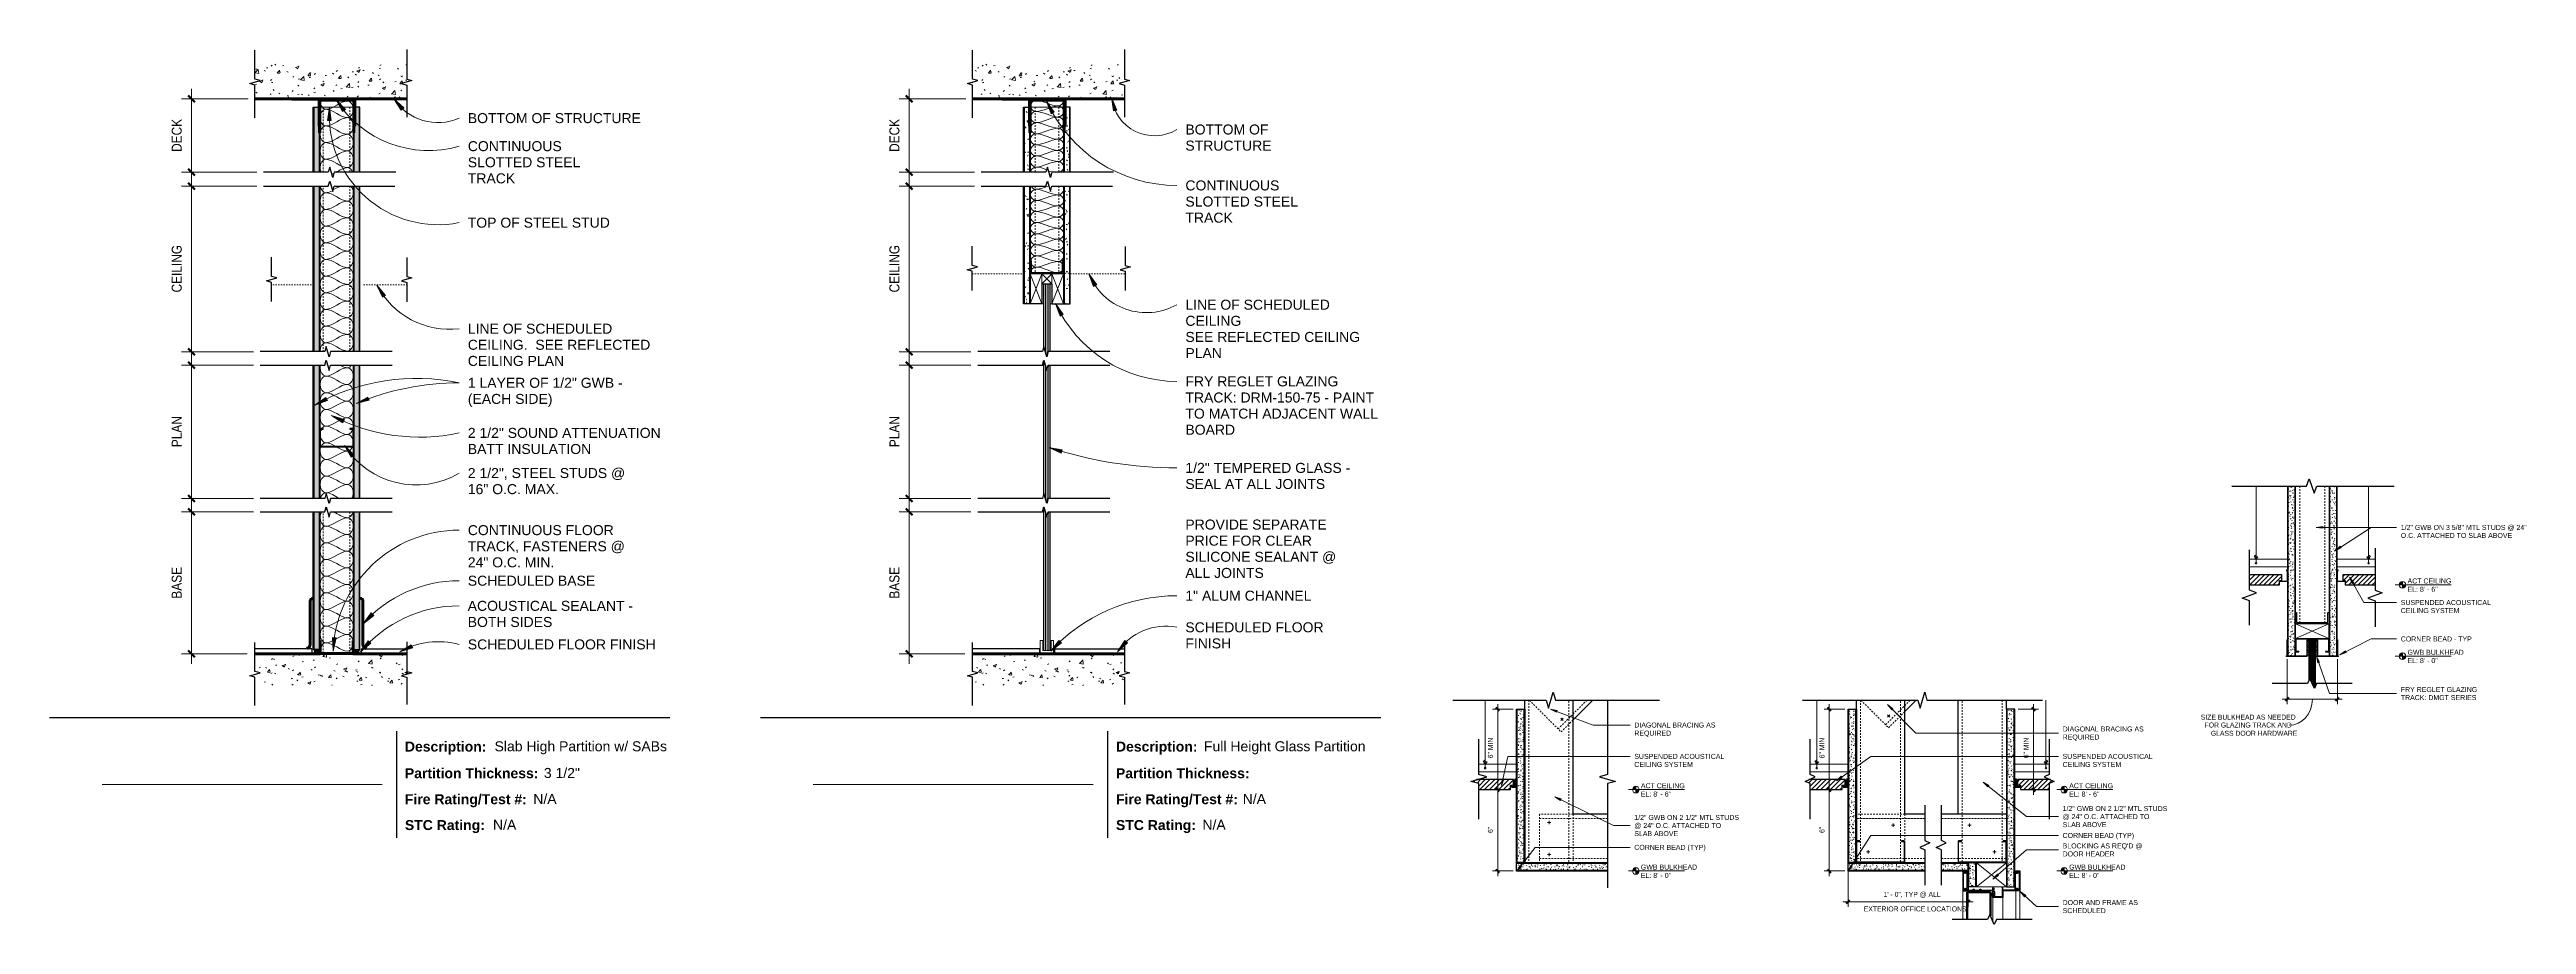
# Model space of a CAD drawing. Header units: inches. Extents: x 65 to 406, y 49 to 174.
# Drawn here: x 64.5 to 250.2, y 56.9 to 122.5 of the extents above; entities that cross this region are included whole.
import ezdxf

# ---------------------------------------------------------------- set-up
doc = ezdxf.new("R2010")
doc.units = ezdxf.units.IN
doc.header["$MEASUREMENT"] = 0
doc.linetypes.add('Hidden 1_8_', pattern=[0.1875, 0.125, -0.0625])
doc.linetypes.add('Overhead', pattern=[0.15625, 0.09375, -0.0625])
for name, color, linetype, lineweight in [('A-ANNO-DIMS', 211, 'Continuous', 9), ('A-ANNO-DIMS-4', 211, 'Continuous', 9), ('A-ANNO-DIMS-8', 211, 'Continuous', 9), ('A-ANNO-NOTE', 131, 'Continuous', 20), ('A-DETL', 90, 'Continuous', 9), ('A-DETL-GENF', 92, 'Continuous', 9), ('A-DETL-GENF-HDLN', 1, 'Hidden 1_8_', 9), ('A-DETL-HDLN', 90, 'Hidden 1_8_', 9), ('A-DETL-MEDM', 33, 'Continuous', 30), ('A-DETL-THIN', 151, 'Continuous', 9), ('A-DETL-WIDE', 214, 'Continuous', 70), ('A-FLOR-OVHD', 1, 'Overhead', 9), ('G-ANNO-TEXT', 231, 'Continuous', 9)]:
    doc.layers.add(name, color=color, linetype=linetype, lineweight=lineweight)
doc.styles.add('Arial', font='arial.ttf', dxfattribs={"height": 0.75})
doc.styles.add('Arial_1', font='arial.ttf', dxfattribs={"width": 0.85, "height": 0.75})
doc.styles.add('Arial_2', font='arial.ttf', dxfattribs={"height": 0.375})
doc.styles.add('Arial_3', font='arial.ttf', dxfattribs={"width": 0.85, "height": 0.375})
doc.styles.add('Arial_B', font='arialbd.ttf', dxfattribs={"height": 0.75})
doc.dimstyles.new('Linear_-_3_32__Arial__85_-_1_2__Tolerance', dxfattribs={"dimscale": 12, "dimtxt": 0.382597, "dimasz": 0.020833, "dimexe": 0.03125, "dimexo": 0.020833, "dimgap": 0.020833, "dimtad": 1, "dimdec": 1, "dimrnd": 0.5, "dimzin": 3, "dimdsep": 46, "dimlunit": 4, "dimtxsty": 'Arial_3', "dimblk1": 'OBLIQUE', "dimblk2": 'OBLIQUE', "dimsah": 1, "dimcen": 0.09, "dimdle": 0.03125, "dimazin": 0, "dimtfac": 1, "dimtdec": 4, "dimtix": 1, "dimtmove": 0, "dimatfit": 3, "dimfxl": 1, "dimtvp": 1, "dimfrac": 2, "dimtolj": 1, "dimtzin": 0, "dimarcsym": 2})
doc.dimstyles.new('Linear_-_3_32__Arial__85_-_1_2__Tolerance_1', dxfattribs={"dimscale": 12, "dimtxt": 0.382597, "dimasz": 0.020833, "dimexe": 0.03125, "dimexo": 0.020833, "dimgap": 0.020833, "dimtad": 1, "dimdec": 1, "dimrnd": 0.5, "dimzin": 3, "dimdsep": 46, "dimlunit": 4, "dimtxsty": 'Arial_3', "dimblk1": 'OBLIQUE', "dimblk2": 'OBLIQUE', "dimsah": 1, "dimcen": 0.09, "dimdle": 0.03125, "dimazin": 0, "dimtfac": 1, "dimtdec": 4, "dimtix": 1, "dimtmove": 1, "dimatfit": 3, "dimfxl": 1, "dimtvp": 1, "dimfrac": 2, "dimtolj": 1, "dimtzin": 0, "dimarcsym": 2})
doc.dimstyles.new('Linear_-_3_32__Arial__85_-_1_32__Tolerance', dxfattribs={"dimscale": 12, "dimtxt": 0.765195, "dimasz": 0.041667, "dimexe": 0.0625, "dimexo": 0.041667, "dimgap": 0.041667, "dimtad": 1, "dimdec": 5, "dimrnd": 0.03125, "dimzin": 3, "dimdsep": 46, "dimlunit": 4, "dimtxsty": 'Arial_1', "dimblk1": 'OBLIQUE', "dimblk2": 'OBLIQUE', "dimsah": 1, "dimcen": 0.09, "dimdle": 0.0625, "dimazin": 0, "dimtfac": 1, "dimtdec": 4, "dimtix": 1, "dimtmove": 0, "dimatfit": 3, "dimfxl": 1, "dimtvp": 1, "dimfrac": 2, "dimtolj": 1, "dimtzin": 0, "dimarcsym": 2})
doc.dimstyles.new('Linear_-_3_32__Arial__85_-_1__Tolerance', dxfattribs={"dimscale": 12, "dimtxt": 0.382597, "dimasz": 0.020833, "dimexe": 0.03125, "dimexo": 0.020833, "dimgap": 0.020833, "dimtad": 1, "dimdec": 0, "dimzin": 3, "dimdsep": 46, "dimlunit": 4, "dimtxsty": 'Arial_3', "dimblk1": 'OBLIQUE', "dimblk2": 'OBLIQUE', "dimsah": 1, "dimcen": 0.09, "dimdle": 0.03125, "dimazin": 0, "dimtfac": 1, "dimtdec": 4, "dimtix": 1, "dimtmove": 0, "dimatfit": 3, "dimfxl": 1, "dimtvp": 1, "dimfrac": 2, "dimtolj": 1, "dimtzin": 0, "dimarcsym": 2})
pattern_1 = [(50, (0, 0), (2.29529, -0.20023), [0.24, -2.64]), (355, (0, 0), (-0.44392, 2.40685), [0.192, -2.112]), (100.451, (0.191, -0.017), (1.851477, 2.206452), [0.204, -2.244]), (46.184, (0, 0.64), (3.414983, -0.52988), [0.36, -3.96]), (96.636, (0.285, 0.596), (2.990774, 3.117504), [0.306, -3.365]), (351.184, (0, 0.64), (2.99112, 3.11741), [0.288, -3.168]), (21, (0.32, 0.48), (1.910434, -1.287904), [0.24, -2.64]), (326, (0.32, 0.48), (0.778604, 2.320293), [0.192, -2.112]), (71.451, (0.479, 0.373), (2.689047, 1.032193), [0.204, -2.244]), (37.5, (0, 0), (0.038894, 1.064692), [0.106, -1.981, 0.106, -2.038, -2.12]), (37.5, (0, 0), (0.038894, 1.064692), [-4.23, 0.106, -2.014]), (7.5, (0, 0), (0.841523, 1.261634), [0.106, -1.117, 0.106, -1.933, -0.808]), (7.5, (0, 0), (0.841523, 1.261634), [-3.261, 0.106, -0.702]), (327.5, (-0.714, 0), (1.7078417, -0.0718797), [0.106, -0.694, 0.106, -2.39, -3.312]), (327.5, (-0.714, 0), (1.7078417, -0.0718797), [-3.296, 0.106, -3.206]), (317.5, (-1.034, 0), (1.865863, 0.320695), [0.106, -0.934, 0.106, -1.552, -2.352]), (317.5, (-1.034, 0), (1.865863, 0.320695), [-2.698, 0.106, -2.246])]
pattern_2 = [(50, (53.3045, 0), (2.29529, -0.20023), [0.24, -2.64]), (355, (53.3045, 0), (-0.44392, 2.40685), [0.192, -2.112]), (100.451, (53.4955, -0.017), (1.851477, 2.206452), [0.204, -2.244]), (46.184, (53.3045, 0.64), (3.414983, -0.52988), [0.36, -3.96]), (96.636, (53.5895, 0.596), (2.990774, 3.117504), [0.306, -3.365]), (351.184, (53.3045, 0.64), (2.99112, 3.11741), [0.288, -3.168]), (21, (53.6245, 0.48), (1.910434, -1.287904), [0.24, -2.64]), (326, (53.6245, 0.48), (0.778604, 2.320293), [0.192, -2.112]), (71.451, (53.7835, 0.373), (2.689047, 1.032193), [0.204, -2.244]), (37.5, (53.30445, 0), (0.038894, 1.064692), [0.106, -1.981, 0.106, -2.038, -2.12]), (37.5, (53.30445, 0), (0.038894, 1.064692), [-4.23, 0.106, -2.014]), (7.5, (53.3045, 0), (0.841523, 1.261634), [0.106, -1.117, 0.106, -1.933, -0.808]), (7.5, (53.3045, 0), (0.841523, 1.261634), [-3.261, 0.106, -0.702]), (327.5, (52.59045, 0), (1.7078417, -0.0718797), [0.106, -0.694, 0.106, -2.39, -3.312]), (327.5, (52.59045, 0), (1.7078417, -0.0718797), [-3.296, 0.106, -3.206]), (317.5, (52.2705, 0), (1.865863, 0.320695), [0.106, -0.934, 0.106, -1.552, -2.352]), (317.5, (52.2705, 0), (1.865863, 0.320695), [-2.698, 0.106, -2.246])]
pattern_3 = [(0, (-185.694, -61.521), (0.64, 0.16), [0.053, -0.427, 0.053, -0.427, -2.56]), (0, (-185.694, -61.521), (0.64, 0.16), [-0.96, 0.053, -0.907, 0.053, -0.427, -1.12]), (0, (-185.694, -61.521), (0.64, 0.16), [-2.4, 0.053, -0.267, 0.053, -0.747]), (120, (-185.454, -61.441), (-0.45856406, 0.47425626), [0.053, -0.427, 0.053, -0.427, -2.56]), (120, (-185.454, -61.441), (-0.45856406, 0.47425626), [-0.96, 0.053, -0.907, 0.053, -0.427, -1.12]), (120, (-185.454, -61.441), (-0.45856406, 0.47425626), [-2.4, 0.053, -0.267, 0.053, -0.747]), (240, (-185.374, -61.121), (-0.18143594, -0.63425626), [0.053, -0.427, 0.053, -0.427, -2.56]), (240, (-185.374, -61.121), (-0.18143594, -0.63425626), [-0.96, 0.053, -0.907, 0.053, -0.427, -1.12]), (240, (-185.374, -61.121), (-0.18143594, -0.63425626), [-2.4, 0.053, -0.267, 0.053, -0.747])]
pattern_4 = [(270, (-61.521, 185.694), (0.16, -0.64), [0.053, -0.427, 0.053, -0.427, -2.56]), (270, (-61.521, 185.694), (0.16, -0.64), [-0.96, 0.053, -0.907, 0.053, -0.427, -1.12]), (270, (-61.521, 185.694), (0.16, -0.64), [-2.4, 0.053, -0.267, 0.053, -0.747]), (30, (-61.441, 185.454), (0.47425626, 0.45856406), [0.053, -0.427, 0.053, -0.427, -2.56]), (30, (-61.441, 185.454), (0.47425626, 0.45856406), [-0.96, 0.053, -0.907, 0.053, -0.427, -1.12]), (30, (-61.441, 185.454), (0.47425626, 0.45856406), [-2.4, 0.053, -0.267, 0.053, -0.747]), (150, (-61.121, 185.374), (-0.63425626, 0.18143594), [0.053, -0.427, 0.053, -0.427, -2.56]), (150, (-61.121, 185.374), (-0.63425626, 0.18143594), [-0.96, 0.053, -0.907, 0.053, -0.427, -1.12]), (150, (-61.121, 185.374), (-0.63425626, 0.18143594), [-2.4, 0.053, -0.267, 0.053, -0.747])]
pattern_5 = [(45, (13.65435, 0), (-0.1767767, 0.1767767), [])]
pattern_6 = [(45, (39.96926, 0), (-0.1767767, 0.1767767), [])]

msp = doc.modelspace()

# ---------------------------------------------------------------- texts
at = {"layer": 'A-ANNO-NOTE', "lineweight": 9, "char_height": 0.375, "attachment_point": 1, "style": 'Arial_2'}
for s, insert, width in [('ACT CEILING', (241.291513, 82.832679), 4.01475), ('EL: 8\' - 6"', (241.291513, 82.209753), 2.764875), ('GWB BULKHEAD', (241.291513, 77.483358), 5.214125), ('EL: 8\' - 0"', (241.291513, 76.860431), 2.764875), ('ACT CEILING', (183.821045, 67.475963), 4.01475), ('EL: 8\' - 6"', (183.821045, 66.853036), 2.764875), ('ACT CEILING', (215.928822, 67.475963), 4.01475), ('EL: 8\' - 6"', (215.928822, 66.853036), 2.764875), ('GWB BULKHEAD', (183.821045, 61.376641), 5.214125), ('GWB BULKHEAD', (215.928822, 61.376641), 5.214125), ('EL: 8\' - 0"', (183.821045, 60.753715), 2.764875), ('EL: 8\' - 0"', (215.928822, 60.753715), 2.764875)]:
    msp.add_mtext(s, dxfattribs=dict(at, insert=insert, width=width))
at = {"layer": 'G-ANNO-TEXT', "color": 7, "attachment_point": 1}
for s, insert, char_height, width, style in [('BOTTOM OF STRUCTURE', (95.885336, 117.728846), 0.75, 15.98325, 'Arial'), ('CONTINUOUS ', (95.885336, 115.626536), 0.75, 9.01425, 'Arial'), ('STRUCTURE', (149.677881, 115.666951), 0.75, 7.95375, 'Arial'), ('BOTTOM OF ', (149.677881, 116.875284), 0.75, 8.0295, 'Arial'), ('SLOTTED STEEL ', (95.885336, 114.418202), 0.75, 10.706, 'Arial'), ('TRACK', (95.885336, 113.209869), 0.75, 4.36825, 'Arial'), ('SLOTTED STEEL ', (149.677881, 111.472325), 0.75, 10.706, 'Arial'), ('CONTINUOUS ', (149.677881, 112.680658), 0.75, 9.01425, 'Arial'), ('TOP OF STEEL STUD', (95.880659, 109.890091), 0.75, 13.0795, 'Arial'), ('TRACK', (149.677881, 110.263992), 0.75, 4.36825, 'Arial'), ('CEILING', (149.677881, 102.5283), 0.75, 5.1005, 'Arial'), ('LINE OF SCHEDULED ', (149.677881, 103.736634), 0.75, 13.635, 'Arial'), ('CEILING.  SEE REFLECTED ', (95.885336, 100.731139), 0.75, 16.99325, 'Arial'), ('LINE OF SCHEDULED ', (95.885336, 101.939473), 0.75, 13.635, 'Arial'), ('SEE REFLECTED CEILING ', (149.677881, 101.319967), 0.75, 16.38725, 'Arial'), ('CEILING PLAN', (95.885336, 99.522806), 0.75, 8.81225, 'Arial'), ('PLAN', (149.677881, 100.111634), 0.75, 3.35825, 'Arial'), ('(EACH SIDE)', (95.885336, 96.671116), 0.75, 7.777, 'Arial'), ('1 LAYER OF 1/2" GWB -', (95.885336, 97.879449), 0.75, 14.241, 'Arial'), ('TRACK: DRM-150-75 - PAINT ', (149.677881, 96.7783), 0.75, 17.675, 'Arial'), ('FRY REGLET GLAZING ', (149.677881, 97.986634), 0.75, 14.3925, 'Arial'), ('TO MATCH ADJACENT WALL ', (149.677881, 95.569967), 0.75, 18.15475, 'Arial'), ('2 1/2" SOUND ATTENUATION ', (95.885336, 94.123753), 0.75, 17.95275, 'Arial'), ('BATT INSULATION', (95.885336, 92.915419), 0.75, 11.312, 'Arial'), ('BOARD', (149.677881, 94.361634), 0.75, 4.5955, 'Arial'), ('2 1/2", STEEL STUDS @ ', (95.885336, 91.113423), 0.75, 14.7965, 'Arial'), ('1/2" TEMPERED GLASS - ', (149.674915, 91.499915), 0.75, 15.52875, 'Arial'), ('16" O.C. MAX.', (95.885336, 89.90509), 0.75, 8.35775, 'Arial'), ('SEAL AT ALL JOINTS', (149.674915, 90.291581), 0.75, 12.827, 'Arial'), ('TRACK, FASTENERS @ ', (95.885336, 85.623182), 0.75, 14.82175, 'Arial'), ('CONTINUOUS FLOOR ', (95.885336, 86.831515), 0.75, 13.81175, 'Arial'), ('PROVIDE SEPARATE ', (149.674915, 87.249915), 0.75, 13.35725, 'Arial'), ('PRICE FOR CLEAR ', (149.674915, 86.041581), 0.75, 11.99375, 'Arial'), ('O.C. ATTACHED TO SLAB ABOVE', (240.785185, 86.24505), 0.375, 10.264125, 'Arial_2'), ('1/2" GWB ON 3 5/8" MTL STUDS @ 24" ', (240.785185, 86.849217), 0.375, 11.64025, 'Arial_2'), ('24" O.C. MIN.', (95.885336, 84.414849), 0.75, 7.9285, 'Arial'), ('ALL JOINTS', (149.674915, 83.624915), 0.75, 7.19625, 'Arial'), ('SILICONE SEALANT @ ', (149.674915, 84.833248), 0.75, 14.1905, 'Arial'), ('SCHEDULED BASE', (95.885336, 83.039515), 0.75, 11.74125, 'Arial'), ('1" ALUM CHANNEL', (149.674915, 81.912532), 0.75, 11.615, 'Arial'), ('ACOUSTICAL SEALANT - ', (95.877693, 81.155129), 0.75, 15.554, 'Arial'), ('BOTH SIDES', (95.877693, 79.946796), 0.75, 7.777, 'Arial'), ('SUSPENDED ACOUSTICAL ', (240.785185, 81.216852), 0.375, 8.471375, 'Arial_2'), ('CEILING SYSTEM', (240.785185, 80.612685), 0.375, 5.365625, 'Arial_2'), ('SCHEDULED FLOOR FINISH', (95.885336, 78.26261), 0.75, 17.271, 'Arial'), ('SCHEDULED FLOOR', (149.674915, 79.546068), 0.75, 12.75125, 'Arial'), ('FINISH', (149.674915, 78.337735), 0.75, 4.16625, 'Arial'), ('CORNER BEAD - TYP', (240.785185, 78.483849), 0.375, 6.53975, 'Arial_2'), ('FRY REGLET GLAZING ', (240.785185, 74.692934), 0.375, 7.19625, 'Arial_2'), ('TRACK: DMGT SERIES', (240.785185, 74.088767), 0.375, 6.969, 'Arial_2'), ('Description:', (91.168423, 70.603058), 0.75, 7.44875, 'Arial_B'), ('Slab High Partition w/ SABs', (97.890959, 70.623891), 0.75, 15.78125, 'Arial'), ('Description:', (144.472877, 70.603058), 0.75, 7.44875, 'Arial_B'), ('Full Height Glass Partition', (151.070413, 70.623891), 0.75, 14.77125, 'Arial'), ('DIAGONAL BRACING AS ', (183.327523, 72.028761), 0.375, 7.638125, 'Arial_2'), ('REQUIRED', (183.327523, 71.424594), 0.375, 3.396125, 'Arial_2'), ('DIAGONAL BRACING AS ', (215.435301, 71.732458), 0.375, 7.638125, 'Arial_2'), ('REQUIRED', (215.435301, 71.128291), 0.375, 3.396125, 'Arial_2'), ('SUSPENDED ACOUSTICAL ', (183.327523, 69.678295), 0.375, 8.471375, 'Arial_2'), ('CEILING SYSTEM', (183.327523, 69.074128), 0.375, 5.365625, 'Arial_2'), ('SUSPENDED ACOUSTICAL ', (215.435301, 69.678295), 0.375, 8.471375, 'Arial_2'), ('CEILING SYSTEM', (215.435301, 69.074128), 0.375, 5.365625, 'Arial_2'), ('Partition Thickness:', (91.168423, 68.603058), 0.75, 12.1705, 'Arial_B'), ('3 1/2"', (101.586131, 68.623891), 0.75, 3.2825, 'Arial'), ('Partition Thickness:', (144.472877, 68.603058), 0.75, 12.1705, 'Arial_B'), ('Fire Rating/Test #:', (91.168423, 66.65453), 0.75, 11.1605, 'Arial_B'), ('N/A', (100.793715, 66.675363), 0.75, 2.14625, 'Arial'), ('Fire Rating/Test #:', (144.472877, 66.65453), 0.75, 11.1605, 'Arial_B'), ('N/A', (153.973169, 66.675363), 0.75, 2.14625, 'Arial'), ('1/2" GWB ON 2 1/2" MTL STUDS ', (183.327523, 65.098995), 0.375, 9.797, 'Arial_2'), ('1/2" GWB ON 2 1/2" MTL STUDS ', (215.435301, 65.768857), 0.375, 9.797, 'Arial_2'), ('@ 24" O.C. ATTACHED TO ', (215.435301, 65.16469), 0.375, 8.168375, 'Arial_2'), ('STC Rating:', (91.168423, 64.716897), 0.75, 7.34775, 'Arial_B'), ('N/A', (97.774689, 64.73773), 0.75, 2.14625, 'Arial'), ('STC Rating:', (144.472877, 64.716897), 0.75, 7.34775, 'Arial_B'), ('N/A', (150.954143, 64.73773), 0.75, 2.14625, 'Arial'), ('SLAB ABOVE', (183.327523, 63.890662), 0.375, 4.04, 'Arial_2'), ('@ 24" O.C. ATTACHED TO ', (183.327523, 64.494829), 0.375, 8.168375, 'Arial_2'), ('SLAB ABOVE', (215.435301, 64.560524), 0.375, 4.04, 'Arial_2'), ('CORNER BEAD (TYP)', (215.435301, 63.749128), 0.375, 6.577625, 'Arial_2'), ('CORNER BEAD (TYP)', (183.327523, 62.85744), 0.375, 6.577625, 'Arial_2'), ("BLOCKING AS REQ'D @ ", (215.435301, 62.96654), 0.375, 7.537125, 'Arial_2'), ('DOOR HEADER', (215.435301, 62.362373), 0.375, 4.810125, 'Arial_2'), ('SCHEDULED', (215.435301, 58.112373), 0.375, 3.976875, 'Arial_2'), ('DOOR AND FRAME AS ', (215.435301, 58.71654), 0.375, 7.133125, 'Arial_2')]:
    msp.add_mtext(s, dxfattribs=dict(at, insert=insert, char_height=char_height, width=width, style=style))

# ---------------------------------------------------------------- blocks, each defined once
blk = doc.blocks.new('C Studs-Side - 2 1_2_-1041714-_Partition Type - 2H')
at = {"layer": 'A-DETL-GENF'}
blk.add_line((18.73, 0), (18.73, 2.5), dxfattribs=at)
at = {"layer": 'A-DETL-GENF-HDLN'}
for p, q in [((0.39, 2.25), (12.8, 2.25)), ((13.84, 2.25), (18.73, 2.25)), ((12.8, 0.25), (0.39, 0.25)), ((18.73, 0.25), (13.84, 0.25))]:
    blk.add_line(p, q, dxfattribs=at)
blk = doc.blocks.new('C Studs-Side - 2 1_2_-1040450-_Partition Type - 2H')
at = {"layer": 'A-DETL-GENF'}
for p, q in [((0.02, 2.5), (0, 2.5)), ((0, 2.5), (0, 2.48)), ((0, 2.48), (0, 0.02)), ((0, 0.02), (0, 0)), ((0, 0), (0.02, 0))]:
    blk.add_line(p, q, dxfattribs=at)
at = {"layer": 'A-DETL-GENF-HDLN'}
for p, q in [((0.04, 2.25), (10.63, 2.25)), ((10.63, 0.25), (0.04, 0.25))]:
    blk.add_line(p, q, dxfattribs=at)
blk = doc.blocks.new('Gypsum Wallboard-Section - 1_2_-96245-_Partition Type - 2H')
at = {"layer": 'A-DETL-GENF'}
h = blk.add_hatch(dxfattribs=at)
h.set_pattern_fill('FP_2', color=256, style=0, pattern_type=2)
h.set_pattern_definition([(270, (-77.495, 87.8), (0.32, -1.28), [0.106, -0.854, 0.106, -0.854, -5.12]), (270, (-77.495, 87.8), (0.32, -1.28), [-1.92, 0.106, -1.814, 0.106, -0.854, -2.24]), (270, (-77.495, 87.8), (0.32, -1.28), [-4.8, 0.106, -0.534, 0.106, -1.494]), (30, (-77.335, 87.32), (0.9485125, 0.9171281), [0.106, -0.854, 0.106, -0.854, -5.12]), (30, (-77.335, 87.32), (0.9485125, 0.9171281), [-1.92, 0.106, -1.814, 0.106, -0.854, -2.24]), (30, (-77.335, 87.32), (0.9485125, 0.9171281), [-4.8, 0.106, -0.534, 0.106, -1.494]), (150, (-76.695, 87.16), (-1.2685125, 0.3628719), [0.106, -0.854, 0.106, -0.854, -5.12]), (150, (-76.695, 87.16), (-1.2685125, 0.3628719), [-1.92, 0.106, -1.814, 0.106, -0.854, -2.24]), (150, (-76.695, 87.16), (-1.2685125, 0.3628719), [-4.8, 0.106, -0.534, 0.106, -1.494])])
h.paths.add_polyline_path([(0, 0), (10.32, 0), (10.32, 0.5), (0, 0.5)], flags=0)
h.paths.add_polyline_path([(11.35, 0), (21.32, 0), (21.32, 0.5), (11.35, 0.5)], flags=0)
h.paths.add_polyline_path([(22.35, 0.5), (22.35, 0), (34.75, 0), (34.75, 0.5), (27.54, 0.5)], flags=0)
h.paths.add_polyline_path([(35.79, 0.5), (35.79, 0), (40.69, 0), (40.69, 0.5)], flags=0)
for p, q in [((0, 0.44), (10.32, 0.44)), ((0, 0.06), (10.32, 0.06)), ((11.35, 0.44), (21.32, 0.44)), ((11.35, 0.06), (21.32, 0.06)), ((22.35, 0.44), (34.75, 0.44)), ((22.35, 0.06), (34.75, 0.06)), ((35.79, 0.44), (40.69, 0.44)), ((35.79, 0.06), (40.69, 0.06))]:
    blk.add_line(p, q, dxfattribs=at)
at = {"layer": 'A-DETL-MEDM'}
for p, q in [((0, 0.5), (0, 0)), ((0, 0), (10.32, 0)), ((10.32, 0.5), (0.69, 0.5)), ((15.23, 0.5), (11.35, 0.5)), ((11.35, 0), (21.32, 0)), ((21.32, 0.5), (16.56, 0.5)), ((34.75, 0.5), (22.35, 0.5)), ((22.35, 0), (34.75, 0)), ((40.69, 0.5), (35.79, 0.5)), ((35.79, 0), (40.69, 0)), ((40.69, 0), (40.69, 0.5))]:
    blk.add_line(p, q, dxfattribs=at)
blk = doc.blocks.new('Gypsum Wallboard-Section - 1_2_-96246-_Partition Type - 2H')
at = {"layer": 'A-DETL-GENF'}
h = blk.add_hatch(dxfattribs=at)
h.set_pattern_fill('FP_3', color=256, style=0, pattern_type=2)
h.set_pattern_definition([(270, (-77.503, 84.3), (0.32, -1.28), [0.106, -0.854, 0.106, -0.854, -5.12]), (270, (-77.503, 84.3), (0.32, -1.28), [-1.92, 0.106, -1.814, 0.106, -0.854, -2.24]), (270, (-77.503, 84.3), (0.32, -1.28), [-4.8, 0.106, -0.534, 0.106, -1.494]), (30, (-77.343, 83.82), (0.9485125, 0.9171281), [0.106, -0.854, 0.106, -0.854, -5.12]), (30, (-77.343, 83.82), (0.9485125, 0.9171281), [-1.92, 0.106, -1.814, 0.106, -0.854, -2.24]), (30, (-77.343, 83.82), (0.9485125, 0.9171281), [-4.8, 0.106, -0.534, 0.106, -1.494]), (150, (-76.703, 83.66), (-1.2685125, 0.3628719), [0.106, -0.854, 0.106, -0.854, -5.12]), (150, (-76.703, 83.66), (-1.2685125, 0.3628719), [-1.92, 0.106, -1.814, 0.106, -0.854, -2.24]), (150, (-76.703, 83.66), (-1.2685125, 0.3628719), [-4.8, 0.106, -0.534, 0.106, -1.494])])
h.paths.add_polyline_path([(0, -0.5), (10.32, -0.5), (10.32, 0), (0, 0)], flags=0)
h.paths.add_polyline_path([(11.34, 0), (11.34, -0.5), (21.32, -0.5), (21.32, 0), (15.21, 0)], flags=0)
h.paths.add_polyline_path([(22.34, 0), (22.34, -0.5), (34.74, -0.5), (34.74, 0), (27.53, 0)], flags=0)
h.paths.add_polyline_path([(35.79, 0), (35.79, -0.5), (40.68, -0.5), (40.68, 0)], flags=0)
for p, q in [((0, -0.06), (10.32, -0.06)), ((0, -0.44), (10.32, -0.44)), ((11.34, -0.06), (21.32, -0.06)), ((11.34, -0.44), (21.32, -0.44)), ((22.34, -0.06), (34.74, -0.06)), ((22.34, -0.44), (34.74, -0.44)), ((35.79, -0.06), (40.68, -0.06)), ((35.79, -0.44), (40.68, -0.44))]:
    blk.add_line(p, q, dxfattribs=at)
at = {"layer": 'A-DETL-MEDM'}
for p, q in [((0, 0), (10.32, 0)), ((0, -0.5), (0, 0)), ((11.34, 0), (21.32, 0)), ((22.34, 0), (34.74, 0)), ((35.79, 0), (40.68, 0)), ((40.68, 0), (40.68, -0.5)), ((10.32, -0.5), (0.68, -0.5)), ((15.22, -0.5), (11.34, -0.5)), ((21.32, -0.5), (16.55, -0.5)), ((34.74, -0.5), (22.34, -0.5)), ((40.68, -0.5), (35.79, -0.5))]:
    blk.add_line(p, q, dxfattribs=at)
blk = doc.blocks.new('Break Line - Break Line-88131-_Partition Type - 2H')
at = {"layer": 'A-DETL-MEDM'}
for p, q in [((-2.33, 0), (-0.22, 0)), ((-0.22, 0), (-0.11, 0.39)), ((-0.11, 0.39), (0.11, -0.39)), ((0.11, -0.39), (0.22, 0)), ((0.22, 0), (2.39, 0))]:
    blk.add_line(p, q, dxfattribs=at)
blk = doc.blocks.new('Break Line - Break Line-88132-_Partition Type - 2H')
at = {"layer": 'A-DETL-MEDM'}
for p, q in [((-2.44, 0), (-0.22, 0)), ((-0.22, 0), (-0.11, 0.39)), ((-0.11, 0.39), (0.11, -0.39)), ((0.11, -0.39), (0.22, 0)), ((0.22, 0), (2.26, 0))]:
    blk.add_line(p, q, dxfattribs=at)
blk = doc.blocks.new('Break Line - Break Line-88133-_Partition Type - 2H')
at = {"layer": 'A-DETL-MEDM'}
for p, q in [((-1.65, 0), (-0.22, 0)), ((-0.22, 0), (-0.11, 0.39)), ((-0.11, 0.39), (0.11, -0.39)), ((0.11, -0.39), (0.22, 0)), ((0.22, 0), (1.67, 0))]:
    blk.add_line(p, q, dxfattribs=at)
blk = doc.blocks.new('Break Line - Break Line-88134-_Partition Type - 2H')
at = {"layer": 'A-DETL-MEDM'}
for p, q in [((-2.69, 0), (-0.22, 0)), ((-0.22, 0), (-0.11, 0.39)), ((-0.11, 0.39), (0.11, -0.39)), ((0.11, -0.39), (0.22, 0)), ((0.22, 0), (2.39, 0))]:
    blk.add_line(p, q, dxfattribs=at)
blk = doc.blocks.new('Break Line - Break Line-88135-_Partition Type - 2H')
at = {"layer": 'A-DETL-MEDM'}
for p, q in [((-2.44, 0), (-0.22, 0)), ((-0.22, 0), (-0.11, 0.39)), ((-0.11, 0.39), (0.11, -0.39)), ((0.11, -0.39), (0.22, 0)), ((0.22, 0), (2.63, 0))]:
    blk.add_line(p, q, dxfattribs=at)
blk = doc.blocks.new('Break Line - Break Line-88136-_Partition Type - 2H')
at = {"layer": 'A-DETL-MEDM'}
for p, q in [((-1.65, 0), (-0.22, 0)), ((-0.22, 0), (-0.11, 0.39)), ((-0.11, 0.39), (0.11, -0.39)), ((0.11, -0.39), (0.22, 0)), ((0.22, 0), (1.67, 0))]:
    blk.add_line(p, q, dxfattribs=at)
blk = doc.blocks.new('Break Line - Break Line-88129-_Partition Type - 2H')
at = {"layer": 'A-DETL-MEDM'}
for p, q in [((-4.84, 0), (-0.22, 0)), ((-0.22, 0), (-0.11, 0.39)), ((-0.11, 0.39), (0.11, -0.39)), ((0.11, -0.39), (0.22, 0)), ((0.22, 0), (5.07, 0))]:
    blk.add_line(p, q, dxfattribs=at)
blk = doc.blocks.new('Break Line - Break Line-88128-_Partition Type - 2H')
at = {"layer": 'A-DETL-MEDM'}
for p, q in [((-5.07, 0), (-0.22, 0)), ((-0.22, 0), (-0.11, 0.39)), ((-0.11, 0.39), (0.11, -0.39)), ((0.11, -0.39), (0.22, 0)), ((0.22, 0), (4.78, 0))]:
    blk.add_line(p, q, dxfattribs=at)
blk = doc.blocks.new('Break Line - Break Line-88130-_Partition Type - 2H')
at = {"layer": 'A-DETL-MEDM'}
for p, q in [((-5.07, 0), (-0.22, 0)), ((-0.22, 0), (-0.11, 0.39)), ((-0.11, 0.39), (0.11, -0.39)), ((0.11, -0.39), (0.22, 0)), ((0.22, 0), (4.84, 0))]:
    blk.add_line(p, q, dxfattribs=at)
blk = doc.blocks.new('C Studs-Section - 2 1_2_-682435-_Partition Type - 2H')
at = {"layer": 'A-DETL-MEDM'}
for p, q in [((-1.29, -0.89), (-1.29, -2.2)), ((-1.04, -0.86), (-1.26, -0.86)), ((-1.26, -2.2), (-1.26, -0.9)), ((-1.26, -0.9), (-1.04, -0.9)), ((-1.04, -0.9), (-1.04, -0.86)), ((1.18, -0.86), (0.96, -0.86)), ((0.96, -0.86), (0.96, -0.9)), ((0.96, -0.9), (1.17, -0.9)), ((1.17, -0.9), (1.17, -2.2)), ((1.21, -2.2), (1.21, -0.89)), ((1.17, -2.2), (-1.26, -2.2)), ((-1.26, -2.23), (1.18, -2.23))]:
    blk.add_line(p, q, dxfattribs=at)
for centre, radius, start, end in [((-1.26, -0.89), 0.0312, 90, 180), ((1.18, -0.89), 0.0313, 360, 90), ((-1.26, -2.2), 0.0312, 180, 270), ((1.18, -2.2), 0.0313, 270, 0)]:
    blk.add_arc(centre, radius, start, end, dxfattribs=at)
blk = doc.blocks.new('Channel Studs-Section - 2 1_2_-684785-_Partition Type - 2H')
at = {"layer": 'A-DETL-GENF', "lineweight": 50}
for p, q in [((-1.26, -1.23), (-1.29, -1.23)), ((-1.29, -1.23), (-1.29, -2.2)), ((-1.26, -2.2), (-1.26, -1.23)), ((1.21, -1.23), (1.17, -1.23)), ((1.17, -1.23), (1.17, -2.2)), ((1.21, -2.2), (1.21, -1.23)), ((1.17, -2.2), (-1.26, -2.2)), ((-1.26, -2.23), (1.18, -2.23))]:
    blk.add_line(p, q, dxfattribs=at)
for centre, radius, start, end in [((-1.26, -2.2), 0.0312, 180, 270), ((1.18, -2.2), 0.0313, 270, 0)]:
    blk.add_arc(centre, radius, start, end, dxfattribs=at)
blk = doc.blocks.new('Break Line - Break Line-88131-_Partition Type - 4A')
at = {"layer": 'A-DETL-MEDM'}
for p, q in [((-2.33, 0), (-0.22, 0)), ((-0.22, 0), (-0.11, 0.39)), ((-0.11, 0.39), (0.11, -0.39)), ((0.11, -0.39), (0.22, 0)), ((0.22, 0), (2.39, 0))]:
    blk.add_line(p, q, dxfattribs=at)
blk = doc.blocks.new('Break Line - Break Line-88132-_Partition Type - 4A')
at = {"layer": 'A-DETL-MEDM'}
for p, q in [((-2.44, 0), (-0.22, 0)), ((-0.22, 0), (-0.11, 0.39)), ((-0.11, 0.39), (0.11, -0.39)), ((0.11, -0.39), (0.22, 0)), ((0.22, 0), (2.26, 0))]:
    blk.add_line(p, q, dxfattribs=at)
blk = doc.blocks.new('Break Line - Break Line-88133-_Partition Type - 4A')
at = {"layer": 'A-DETL-MEDM'}
for p, q in [((-1.65, 0), (-0.22, 0)), ((-0.22, 0), (-0.11, 0.39)), ((-0.11, 0.39), (0.11, -0.39)), ((0.11, -0.39), (0.22, 0)), ((0.22, 0), (1.67, 0))]:
    blk.add_line(p, q, dxfattribs=at)
blk = doc.blocks.new('Break Line - Break Line-88134-_Partition Type - 4A')
at = {"layer": 'A-DETL-MEDM'}
for p, q in [((-2.69, 0), (-0.22, 0)), ((-0.22, 0), (-0.11, 0.39)), ((-0.11, 0.39), (0.11, -0.39)), ((0.11, -0.39), (0.22, 0)), ((0.22, 0), (2.39, 0))]:
    blk.add_line(p, q, dxfattribs=at)
blk = doc.blocks.new('Break Line - Break Line-88135-_Partition Type - 4A')
at = {"layer": 'A-DETL-MEDM'}
for p, q in [((-2.44, 0), (-0.22, 0)), ((-0.22, 0), (-0.11, 0.39)), ((-0.11, 0.39), (0.11, -0.39)), ((0.11, -0.39), (0.22, 0)), ((0.22, 0), (2.63, 0))]:
    blk.add_line(p, q, dxfattribs=at)
blk = doc.blocks.new('Break Line - Break Line-88136-_Partition Type - 4A')
at = {"layer": 'A-DETL-MEDM'}
for p, q in [((-1.65, 0), (-0.22, 0)), ((-0.22, 0), (-0.11, 0.39)), ((-0.11, 0.39), (0.11, -0.39)), ((0.11, -0.39), (0.22, 0)), ((0.22, 0), (1.67, 0))]:
    blk.add_line(p, q, dxfattribs=at)
blk = doc.blocks.new('Gypsum Wallboard-Section - 1_2_-222008-_Partition Type - 4A')
at = {"layer": 'A-DETL-GENF'}
h = blk.add_hatch(dxfattribs=at)
h.set_pattern_fill('FP_4', color=256, style=0, pattern_type=2)
h.set_pattern_definition([(270, (-103.434, 87.743), (0.32, -1.28), [0.106, -0.854, 0.106, -0.854, -5.12]), (270, (-103.434, 87.743), (0.32, -1.28), [-1.92, 0.106, -1.814, 0.106, -0.854, -2.24]), (270, (-103.434, 87.743), (0.32, -1.28), [-4.8, 0.106, -0.534, 0.106, -1.494]), (30, (-103.274, 87.263), (0.9485125, 0.9171281), [0.106, -0.854, 0.106, -0.854, -5.12]), (30, (-103.274, 87.263), (0.9485125, 0.9171281), [-1.92, 0.106, -1.814, 0.106, -0.854, -2.24]), (30, (-103.274, 87.263), (0.9485125, 0.9171281), [-4.8, 0.106, -0.534, 0.106, -1.494]), (150, (-102.634, 87.103), (-1.2685125, 0.3628719), [0.106, -0.854, 0.106, -0.854, -5.12]), (150, (-102.634, 87.103), (-1.2685125, 0.3628719), [-1.92, 0.106, -1.814, 0.106, -0.854, -2.24]), (150, (-102.634, 87.103), (-1.2685125, 0.3628719), [-4.8, 0.106, -0.534, 0.106, -1.494])])
h.paths.add_polyline_path([(0, 0.5), (0, 0), (8.81, 0), (8.81, 0.5)], flags=0)
h.paths.add_polyline_path([(9.86, 0), (14.75, 0), (14.75, 0.5), (9.86, 0.5)], flags=0)
for p, q in [((0, 0.44), (8.81, 0.44)), ((0, 0.06), (8.81, 0.06)), ((9.86, 0.44), (14.75, 0.44)), ((9.86, 0.06), (14.75, 0.06))]:
    blk.add_line(p, q, dxfattribs=at)
at = {"layer": 'A-DETL-MEDM'}
for p, q in [((8.81, 0.5), (0, 0.5)), ((0, 0.5), (0, 0)), ((0, 0), (8.81, 0)), ((14.75, 0.5), (9.86, 0.5)), ((9.86, 0), (14.75, 0)), ((14.75, 0), (14.75, 0.5))]:
    blk.add_line(p, q, dxfattribs=at)
blk = doc.blocks.new('Gypsum Wallboard-Section - 1_2_-221966-_Partition Type - 4A')
at = {"layer": 'A-DETL-GENF'}
h = blk.add_hatch(dxfattribs=at)
h.set_pattern_fill('FP_5', color=256, style=0, pattern_type=2)
h.set_pattern_definition([(270, (-103.434, 84.243), (0.32, -1.28), [0.106, -0.854, 0.106, -0.854, -5.12]), (270, (-103.434, 84.243), (0.32, -1.28), [-1.92, 0.106, -1.814, 0.106, -0.854, -2.24]), (270, (-103.434, 84.243), (0.32, -1.28), [-4.8, 0.106, -0.534, 0.106, -1.494]), (30, (-103.274, 83.763), (0.9485125, 0.9171281), [0.106, -0.854, 0.106, -0.854, -5.12]), (30, (-103.274, 83.763), (0.9485125, 0.9171281), [-1.92, 0.106, -1.814, 0.106, -0.854, -2.24]), (30, (-103.274, 83.763), (0.9485125, 0.9171281), [-4.8, 0.106, -0.534, 0.106, -1.494]), (150, (-102.634, 83.603), (-1.2685125, 0.3628719), [0.106, -0.854, 0.106, -0.854, -5.12]), (150, (-102.634, 83.603), (-1.2685125, 0.3628719), [-1.92, 0.106, -1.814, 0.106, -0.854, -2.24]), (150, (-102.634, 83.603), (-1.2685125, 0.3628719), [-4.8, 0.106, -0.534, 0.106, -1.494])])
h.paths.add_polyline_path([(0, 0), (0, -0.5), (8.81, -0.5), (8.81, 0)], flags=0)
h.paths.add_polyline_path([(9.86, -0.5), (14.75, -0.5), (14.75, 0), (9.86, 0)], flags=0)
for p, q in [((0, -0.06), (8.81, -0.06)), ((0, -0.44), (8.81, -0.44)), ((9.86, -0.06), (14.75, -0.06)), ((9.86, -0.44), (14.75, -0.44))]:
    blk.add_line(p, q, dxfattribs=at)
at = {"layer": 'A-DETL-MEDM'}
for p, q in [((0, 0), (8.81, 0)), ((0, -0.5), (0, 0)), ((9.86, 0), (14.75, 0)), ((14.75, 0), (14.75, -0.5)), ((8.81, -0.5), (0, -0.5)), ((14.75, -0.5), (9.86, -0.5))]:
    blk.add_line(p, q, dxfattribs=at)
blk = doc.blocks.new('Break Line - Break Line-88129-_Partition Type - 4A')
at = {"layer": 'A-DETL-MEDM'}
for p, q in [((-4.84, 0), (-0.22, 0)), ((-0.22, 0), (-0.11, 0.39)), ((-0.11, 0.39), (0.11, -0.39)), ((0.11, -0.39), (0.22, 0)), ((0.22, 0), (5.07, 0))]:
    blk.add_line(p, q, dxfattribs=at)
blk = doc.blocks.new('Break Line - Break Line-88128-_Partition Type - 4A')
at = {"layer": 'A-DETL-MEDM'}
for p, q in [((-5.07, 0), (-0.22, 0)), ((-0.22, 0), (-0.11, 0.39)), ((-0.11, 0.39), (0.11, -0.39)), ((0.11, -0.39), (0.22, 0)), ((0.22, 0), (4.78, 0))]:
    blk.add_line(p, q, dxfattribs=at)
blk = doc.blocks.new('Break Line - Break Line-88130-_Partition Type - 4A')
at = {"layer": 'A-DETL-MEDM'}
for p, q in [((-5.07, 0), (-0.22, 0)), ((-0.22, 0), (-0.11, 0.39)), ((-0.11, 0.39), (0.11, -0.39)), ((0.11, -0.39), (0.22, 0)), ((0.22, 0), (4.84, 0))]:
    blk.add_line(p, q, dxfattribs=at)
blk = doc.blocks.new('Gypsum Wallboard-Section - 5_8_-2599201-Section Detail - Drywall Bulkhead 4')
at = {"layer": 'A-DETL-GENF'}
h = blk.add_hatch(dxfattribs=at)
h.set_pattern_fill('FP_7', color=256, style=0, pattern_type=2)
h.set_pattern_definition(pattern_3)
h.paths.add_polyline_path([(0.62, -0.63), (6.82, -0.63), (6.82, 0), (0, 0), (0, -0.63)], flags=0)
for p, q in [((0, -0.06), (6.82, -0.06)), ((0, -0.56), (6.82, -0.56))]:
    blk.add_line(p, q, dxfattribs=at)
at = {"layer": 'A-DETL-MEDM'}
for p, q in [((0, -0.63), (0, 0)), ((0.62, 0), (6.82, 0)), ((6.82, -0.63), (0, -0.63))]:
    blk.add_line(p, q, dxfattribs=at)
blk = doc.blocks.new('Gypsum Wallboard-Section - 5_8_-2599202-Section Detail - Drywall Bulkhead 4')
at = {"layer": 'A-DETL-GENF'}
h = blk.add_hatch(dxfattribs=at)
h.set_pattern_fill('FP_8', color=256, style=0, pattern_type=2)
h.set_pattern_definition(pattern_4)
h.paths.add_polyline_path([(0, -0.625), (11.5, -0.625), (11.5, 0), (0, 0)], flags=0)
for p, q in [((0, -0.0625), (11.5, -0.0625)), ((0, -0.5625), (11.5, -0.5625))]:
    blk.add_line(p, q, dxfattribs=at)
at = {"layer": 'A-DETL-MEDM'}
for p, q in [((0, 0), (11.5, 0)), ((0, -0.625), (0, 0)), ((11.5, 0), (11.5, -0.625)), ((11.5, -0.625), (0, -0.625))]:
    blk.add_line(p, q, dxfattribs=at)
blk = doc.blocks.new('Break Line - Break Line-2599203-Section Detail - Drywall Bulkhead 4')
at = {"layer": 'A-DETL-MEDM'}
for p, q in [((0.17, 0.6), (-0.17, -0.6)), ((0.34, 0), (0.17, 0.6)), ((-0.34, 0), (-8.15, 0)), ((-0.17, -0.6), (-0.34, 0)), ((5.91, 0), (0.34, 0))]:
    blk.add_line(p, q, dxfattribs=at)
blk = doc.blocks.new('Break Line - Break Line-V1-Section Detail - Drywall Bulkhead 4')
at = {"layer": 'A-DETL-MEDM'}
for p, q in [((0.17, 0.6), (-0.17, -0.6)), ((0.34, 0), (0.17, 0.6)), ((-0.34, 0), (-8.15, 0)), ((-0.17, -0.6), (-0.34, 0)), ((7.35, 0), (0.34, 0))]:
    blk.add_line(p, q, dxfattribs=at)
blk = doc.blocks.new('Break Line - Break Line-2599368-Section Detail - Drywall Bulkhead 4')
at = {"layer": 'A-DETL-MEDM'}
for p, q in [((-3, 0), (-0.34, 0)), ((-0.34, 0), (-0.17, 0.6)), ((-0.17, 0.6), (0.17, -0.6)), ((0.17, -0.6), (0.34, 0)), ((0.34, 0), (3, 0))]:
    blk.add_line(p, q, dxfattribs=at)
blk = doc.blocks.new('Gypsum Wallboard-Section - 5_8_-2601008-Section Detail - Drywall Bulkhead 4 Copy 1')
at = {"layer": 'A-DETL-GENF'}
h = blk.add_hatch(dxfattribs=at)
h.set_pattern_fill('FP_7', color=256, style=0, pattern_type=2)
h.set_pattern_definition(pattern_3)
h.paths.add_polyline_path([(0.64, -0.63), (5.75, -0.63), (5.75, 0), (0, 0), (0, -0.63), (0.62, -0.63)], flags=0)
h.paths.add_polyline_path([(7, -0.63), (9, -0.63), (9, 0), (7, 0)], flags=0)
for p, q in [((0, -0.06), (5.75, -0.06)), ((0, -0.56), (5.75, -0.56)), ((7, -0.06), (9, -0.06)), ((7, -0.56), (9, -0.56))]:
    blk.add_line(p, q, dxfattribs=at)
at = {"layer": 'A-DETL-MEDM'}
for p, q in [((0, -0.63), (0, 0)), ((0.62, 0), (0.65, 0)), ((4.23, 0), (5.75, 0)), ((7, 0), (8.27, 0)), ((5.75, -0.63), (0, -0.63)), ((9, -0.63), (7, -0.63))]:
    blk.add_line(p, q, dxfattribs=at)
blk = doc.blocks.new('Gypsum Wallboard-Section - 5_8_-2599202-Section Detail - Drywall Bulkhead 4 Copy 1')
at = {"layer": 'A-DETL-GENF'}
h = blk.add_hatch(dxfattribs=at)
h.set_pattern_fill('FP_8', color=256, style=0, pattern_type=2)
h.set_pattern_definition(pattern_4)
h.paths.add_polyline_path([(0, -0.63), (11.5, -0.63), (11.5, 0), (0, 0), (0, -0.63)], flags=0)
for p, q in [((0, -0.06), (11.5, -0.06)), ((0, -0.56), (11.5, -0.56))]:
    blk.add_line(p, q, dxfattribs=at)
at = {"layer": 'A-DETL-MEDM'}
for p, q in [((0, 0), (11.5, 0)), ((0, -0.63), (0, 0)), ((11.5, 0), (11.5, -0.63)), ((0.02, -0.63), (0, -0.63)), ((11.5, -0.63), (1.6, -0.63))]:
    blk.add_line(p, q, dxfattribs=at)
blk = doc.blocks.new('Break Line - Break Line-2601863-Section Detail - Drywall Bulkhead 4 Copy 1')
at = {"layer": 'A-DETL-MEDM'}
for p, q in [((0.17, 0.6), (-0.17, -0.6)), ((0.34, 0), (0.17, 0.6)), ((-0.34, 0), (-9, 0)), ((-0.17, -0.6), (-0.34, 0)), ((9, 0), (0.34, 0))]:
    blk.add_line(p, q, dxfattribs=at)
blk = doc.blocks.new('Break Line - Break Line-2599774-Section Detail - Drywall Bulkhead 4 Copy 1')
at = {"layer": 'A-DETL-MEDM'}
for p, q in [((-3, 0), (-0.34, 0)), ((-0.34, 0), (-0.17, 0.38)), ((-0.17, 0.38), (0.17, -0.37)), ((0.17, -0.37), (0.34, 0)), ((0.34, 0), (3, 0))]:
    blk.add_line(p, q, dxfattribs=at)
blk = doc.blocks.new('Break Line - Break Line-2600204-Section Detail - Drywall Bulkhead 4 Copy 1')
at = {"layer": 'A-DETL-MEDM'}
for p, q in [((-3, 0), (-0.34, 0)), ((-0.34, 0), (-0.17, 0.38)), ((-0.17, 0.38), (0.17, -0.37)), ((0.17, -0.37), (0.34, 0)), ((0.34, 0), (3, 0))]:
    blk.add_line(p, q, dxfattribs=at)
blk = doc.blocks.new('Break Line - Break Line-2600166-Section Detail - Drywall Bulkhead 4 Copy 1')
at = {"layer": 'A-DETL-MEDM'}
for p, q in [((-3, 0), (-0.34, 0)), ((-0.34, 0), (-0.17, 0.38)), ((-0.17, 0.38), (0.17, -0.37)), ((0.17, -0.37), (0.34, 0)), ((0.34, 0), (3, 0))]:
    blk.add_line(p, q, dxfattribs=at)
blk = doc.blocks.new('Gypsum Wallboard-Section - 5_8_-2601049-Section Detail - Drywall Bulkhead 4 Copy 1')
at = {"layer": 'A-DETL-GENF'}
h = blk.add_hatch(dxfattribs=at)
h.set_pattern_fill('FP_10', color=256, style=0, pattern_type=2)
h.set_pattern_definition([(270, (-59.721, 194.694), (0.16, -0.64), [0.053, -0.427, 0.053, -0.427, -2.56]), (270, (-59.721, 194.694), (0.16, -0.64), [-0.96, 0.053, -0.907, 0.053, -0.427, -1.12]), (270, (-59.721, 194.694), (0.16, -0.64), [-2.4, 0.053, -0.267, 0.053, -0.747]), (30, (-59.641, 194.454), (0.47425626, 0.45856406), [0.053, -0.427, 0.053, -0.427, -2.56]), (30, (-59.641, 194.454), (0.47425626, 0.45856406), [-0.96, 0.053, -0.907, 0.053, -0.427, -1.12]), (30, (-59.641, 194.454), (0.47425626, 0.45856406), [-2.4, 0.053, -0.267, 0.053, -0.747]), (150, (-59.321, 194.374), (-0.63425626, 0.18143594), [0.053, -0.427, 0.053, -0.427, -2.56]), (150, (-59.321, 194.374), (-0.63425626, 0.18143594), [-0.96, 0.053, -0.907, 0.053, -0.427, -1.12]), (150, (-59.321, 194.374), (-0.63425626, 0.18143594), [-2.4, 0.053, -0.267, 0.053, -0.747])])
h.paths.add_polyline_path([(0, -0.63), (1.8, -0.63), (1.8, 0), (0, 0)], flags=0)
for p, q in [((0, -0.06), (1.8, -0.06)), ((0, -0.56), (1.8, -0.56))]:
    blk.add_line(p, q, dxfattribs=at)
at = {"layer": 'A-DETL-MEDM'}
for p, q in [((0, 0), (1.8, 0)), ((0, -0.63), (0, 0))]:
    blk.add_line(p, q, dxfattribs=at)
blk = doc.blocks.new('Gypsum Wallboard-Section - 5_8_-2601141-Section Detail - Drywall Bulkhead 4 Copy 1')
at = {"layer": 'A-DETL-GENF'}
h = blk.add_hatch(dxfattribs=at)
h.set_pattern_fill('FP_11', color=256, style=0, pattern_type=2)
h.set_pattern_definition([(270, (-59.721, 198.194), (0.16, -0.64), [0.053, -0.427, 0.053, -0.427, -2.56]), (270, (-59.721, 198.194), (0.16, -0.64), [-0.96, 0.053, -0.907, 0.053, -0.427, -1.12]), (270, (-59.721, 198.194), (0.16, -0.64), [-2.4, 0.053, -0.267, 0.053, -0.747]), (30, (-59.641, 197.954), (0.47425626, 0.45856406), [0.053, -0.427, 0.053, -0.427, -2.56]), (30, (-59.641, 197.954), (0.47425626, 0.45856406), [-0.96, 0.053, -0.907, 0.053, -0.427, -1.12]), (30, (-59.641, 197.954), (0.47425626, 0.45856406), [-2.4, 0.053, -0.267, 0.053, -0.747]), (150, (-59.321, 197.874), (-0.63425626, 0.18143594), [0.053, -0.427, 0.053, -0.427, -2.56]), (150, (-59.321, 197.874), (-0.63425626, 0.18143594), [-0.96, 0.053, -0.907, 0.053, -0.427, -1.12]), (150, (-59.321, 197.874), (-0.63425626, 0.18143594), [-2.4, 0.053, -0.267, 0.053, -0.747])])
h.paths.add_polyline_path([(0, 0), (13.3, 0), (13.3, 0.62), (0, 0.62)], flags=0)
for p, q in [((0, 0.56), (13.3, 0.56)), ((0, 0.06), (13.3, 0.06))]:
    blk.add_line(p, q, dxfattribs=at)
at = {"layer": 'A-DETL-MEDM'}
for p, q in [((0, 0.62), (0, 0)), ((0, 0), (13.3, 0)), ((1.82, 0.62), (1.8, 0.62)), ((13.3, 0.62), (3.4, 0.62)), ((13.3, 0), (13.3, 0.62))]:
    blk.add_line(p, q, dxfattribs=at)
blk = doc.blocks.new('Wood Blocking Section - BLOCKING-2601414-Section Detail - Drywall Bulkhead 4 Copy 1')
at = {"layer": 'A-DETL-GENF', "lineweight": 18}
for p, q in [((0, 1.8), (0, 0)), ((0, 0), (2.25, 0)), ((2.25, 1.8), (2.23, 1.8)), ((2.25, 0), (2.25, 1.8))]:
    blk.add_line(p, q, dxfattribs=at)
at = {"layer": 'A-DETL-GENF'}
for p, q in [((2.25, 1.8), (0, 0)), ((0, 1.8), (2.25, 0))]:
    blk.add_line(p, q, dxfattribs=at)
blk = doc.blocks.new('C Studs-Section - 3 5_8_-1255395-Section Detail - Drywall Bulkhead 4 Copy 1')
at = {"layer": 'A-DETL-MEDM'}
for p, q in [((-1.29, 2.2), (-1.29, 0.64)), ((2.3, 2.23), (-1.26, 2.23)), ((-1.26, 0.65), (-1.26, 2.2)), ((-1.26, 2.2), (2.3, 2.2)), ((2.3, 2.2), (2.3, 0.65)), ((2.33, 0.64), (2.33, 2.2)), ((-1.04, 0.65), (-1.26, 0.65)), ((-1.26, 0.61), (-1.04, 0.61)), ((-1.04, 0.61), (-1.04, 0.65)), ((2.3, 0.65), (2.08, 0.65)), ((2.08, 0.65), (2.08, 0.61)), ((2.08, 0.61), (2.3, 0.61))]:
    blk.add_line(p, q, dxfattribs=at)
for centre, radius, start, end in [((-1.26, 2.2), 0.0312, 90, 180), ((2.3, 2.2), 0.0312, 0, 90), ((-1.26, 0.64), 0.0313, 180, 270), ((2.3, 0.64), 0.0313, 270, 360)]:
    blk.add_arc(centre, radius, start, end, dxfattribs=at)
blk = doc.blocks.new('Break Line - Break Line-2602496-Section Detail - Drywall Bulkhead 4 Copy 1')
at = {"layer": 'A-DETL-MEDM'}
for p, q in [((0.17, 0.37), (-0.17, -0.38)), ((0.34, 0), (0.17, 0.37)), ((-0.34, 0), (-3, 0)), ((-0.17, -0.38), (-0.34, 0)), ((3, 0), (0.34, 0))]:
    blk.add_line(p, q, dxfattribs=at)
blk = doc.blocks.new('Gypsum Wallboard-Section - 5_8_-2604290-Section Detail - Drywall Bulkhead 3 Copy 1')
at = {"layer": 'A-DETL-GENF'}
h = blk.add_hatch(dxfattribs=at)
h.set_pattern_fill('FP_13', color=256, style=0, pattern_type=2)
h.set_pattern_definition([(270, (-77.02, 192.934), (0.16, -0.64), [0.053, -0.427, 0.053, -0.427, -2.56]), (270, (-77.02, 192.934), (0.16, -0.64), [-0.96, 0.053, -0.907, 0.053, -0.427, -1.12]), (270, (-77.02, 192.934), (0.16, -0.64), [-2.4, 0.053, -0.267, 0.053, -0.747]), (30, (-76.94, 192.694), (0.47425626, 0.45856406), [0.053, -0.427, 0.053, -0.427, -2.56]), (30, (-76.94, 192.694), (0.47425626, 0.45856406), [-0.96, 0.053, -0.907, 0.053, -0.427, -1.12]), (30, (-76.94, 192.694), (0.47425626, 0.45856406), [-2.4, 0.053, -0.267, 0.053, -0.747]), (150, (-76.62, 192.614), (-0.63425626, 0.18143594), [0.053, -0.427, 0.053, -0.427, -2.56]), (150, (-76.62, 192.614), (-0.63425626, 0.18143594), [-0.96, 0.053, -0.907, 0.053, -0.427, -1.12]), (150, (-76.62, 192.614), (-0.63425626, 0.18143594), [-2.4, 0.053, -0.267, 0.053, -0.747])])
h.paths.add_polyline_path([(0, 0.62), (0, 0), (12.74, 0), (12.74, 0.62), (1.31, 0.62)], flags=0)
for p, q in [((0, 0.56), (12.74, 0.56)), ((0, 0.06), (12.74, 0.06))]:
    blk.add_line(p, q, dxfattribs=at)
at = {"layer": 'A-DETL-MEDM'}
for p, q in [((12.74, 0.62), (0, 0.62)), ((0, 0.62), (0, 0)), ((0, 0), (1.31, 0)), ((2.42, 0), (12.74, 0))]:
    blk.add_line(p, q, dxfattribs=at)
blk = doc.blocks.new('Gypsum Wallboard-Section - 5_8_-V2-Section Detail - Drywall Bulkhead 3 Copy 1')
at = {"layer": 'A-DETL-GENF'}
h = blk.add_hatch(dxfattribs=at)
h.set_pattern_fill('FP_14', color=256, style=0, pattern_type=2)
h.set_pattern_definition([(270, (-77.02, 196.059), (0.16, -0.64), [0.053, -0.427, 0.053, -0.427, -2.56]), (270, (-77.02, 196.059), (0.16, -0.64), [-0.96, 0.053, -0.907, 0.053, -0.427, -1.12]), (270, (-77.02, 196.059), (0.16, -0.64), [-2.4, 0.053, -0.267, 0.053, -0.747]), (30, (-76.94, 195.819), (0.47425626, 0.45856406), [0.053, -0.427, 0.053, -0.427, -2.56]), (30, (-76.94, 195.819), (0.47425626, 0.45856406), [-0.96, 0.053, -0.907, 0.053, -0.427, -1.12]), (30, (-76.94, 195.819), (0.47425626, 0.45856406), [-2.4, 0.053, -0.267, 0.053, -0.747]), (150, (-76.62, 195.739), (-0.63425626, 0.18143594), [0.053, -0.427, 0.053, -0.427, -2.56]), (150, (-76.62, 195.739), (-0.63425626, 0.18143594), [-0.96, 0.053, -0.907, 0.053, -0.427, -1.12]), (150, (-76.62, 195.739), (-0.63425626, 0.18143594), [-2.4, 0.053, -0.267, 0.053, -0.747])])
h.paths.add_polyline_path([(0, 0.62), (0, 0), (12.74, 0), (12.74, 0.62), (1.31, 0.62)], flags=0)
for p, q in [((0, 0.56), (12.74, 0.56)), ((0, 0.06), (12.74, 0.06))]:
    blk.add_line(p, q, dxfattribs=at)
at = {"layer": 'A-DETL-MEDM'}
for p, q in [((1.31, 0.62), (0, 0.62)), ((0, 0.62), (0, 0)), ((0, 0), (12.74, 0)), ((12.74, 0.62), (2.42, 0.62))]:
    blk.add_line(p, q, dxfattribs=at)
blk = doc.blocks.new('Break Line - Break Line-663875-Section Detail - Drywall Bulkhead 3 Copy 1')
at = {"layer": 'A-DETL-MEDM'}
for p, q in [((-5.98, 0), (-0.39, 0)), ((-0.39, 0), (-0.19, 0.54)), ((-0.19, 0.54), (0.19, -0.54)), ((0.19, -0.54), (0.39, 0)), ((0.39, 0), (6.19, 0))]:
    blk.add_line(p, q, dxfattribs=at)
blk = doc.blocks.new('Break Line - Break Line-664198-Section Detail - Drywall Bulkhead 3 Copy 1')
at = {"layer": 'A-DETL-MEDM'}
for p, q in [((-2.22, 0), (-0.39, 0)), ((-0.39, 0), (-0.19, 0.54)), ((-0.19, 0.54), (0.19, -0.54)), ((0.19, -0.54), (0.39, 0)), ((0.39, 0), (3.43, 0))]:
    blk.add_line(p, q, dxfattribs=at)
blk = doc.blocks.new('Break Line - Break Line-664675-Section Detail - Drywall Bulkhead 3 Copy 1')
at = {"layer": 'A-DETL-MEDM'}
for p, q in [((-3.56, 0), (-0.39, 0)), ((-0.39, 0), (-0.19, 0.54)), ((-0.19, 0.54), (0.19, -0.54)), ((0.19, -0.54), (0.39, 0)), ((0.39, 0), (2.34, 0))]:
    blk.add_line(p, q, dxfattribs=at)
blk = doc.blocks.new('Wood Blocking Section - BLOCKING-2604134-Section Detail - Drywall Bulkhead 3 Copy 1')
at = {"layer": 'A-DETL-GENF', "lineweight": 18}
for p, q in [((1.11, 2.5), (0, 2.5)), ((0, 2.5), (0, 0)), ((1.11, 0), (1.11, 2.5)), ((0, 0), (1.11, 0))]:
    blk.add_line(p, q, dxfattribs=at)
at = {"layer": 'A-DETL-GENF'}
for p, q in [((1.11, 2.5), (0, 0)), ((0, 2.5), (1.11, 0))]:
    blk.add_line(p, q, dxfattribs=at)
blk = doc.blocks.new('Break Line - Break Line-2599774-Section Detail - Drywall Bulkhead 3 Copy 1')
at = {"layer": 'A-DETL-MEDM'}
for p, q in [((-3, 0), (-0.34, 0)), ((-0.34, 0), (-0.17, 0.38)), ((-0.17, 0.38), (0.17, -0.37)), ((0.17, -0.37), (0.34, 0)), ((0.34, 0), (3, 0))]:
    blk.add_line(p, q, dxfattribs=at)
blk = doc.blocks.new('DIMBLOCK1-_Partition Type - 2H')
at = {"layer": 'A-ANNO-DIMS-8'}
for p, q in [((79.81, 87.82), (74.42, 87.82)), ((75.17, 76.44), (75.17, 88.57)), ((75.17, 87.82), (79.81, 87.82)), ((79.35, 77.19), (74.42, 77.19)), ((75.17, 77.19), (79.35, 77.19))]:
    blk.add_line(p, q, dxfattribs=at)
at = {"layer": 'A-ANNO-DIMS-8', "lineweight": 50}
for p, q in [((75.17, 87.82), (74.92, 88.07)), ((75.17, 87.82), (75.42, 87.57)), ((75.17, 77.19), (74.92, 77.44)), ((75.17, 77.19), (75.42, 76.94))]:
    blk.add_line(p, q, dxfattribs=at)
at = {"layer": 'A-ANNO-DIMS-8', "color": 0, "insert": (73.69, 81.32), "char_height": 0.75, "width": 2.8253, "attachment_point": 1, "rotation": 90, "line_spacing_factor": 0.941778, "style": 'Arial_1'}
blk.add_mtext('BASE', dxfattribs=at)
blk = doc.blocks.new('_Oblique')
at = {"color": 0, "linetype": 'ByBlock', "lineweight": -2}
blk.add_line((-0.5, -0.5), (0.5, 0.5), dxfattribs=at)
blk = doc.blocks.new('DIMBLOCK2-_Partition Type - 2H')
at = {"layer": 'A-ANNO-DIMS-8'}
for p, q in [((79.81, 98.82), (74.42, 98.82)), ((75.17, 99.57), (75.17, 88.09)), ((75.17, 98.82), (79.81, 98.82)), ((79.81, 88.84), (74.42, 88.84)), ((75.17, 88.84), (79.81, 88.84))]:
    blk.add_line(p, q, dxfattribs=at)
at = {"layer": 'A-ANNO-DIMS-8', "lineweight": 50}
for p, q in [((75.17, 98.82), (74.92, 99.07)), ((75.17, 98.82), (75.42, 98.57)), ((75.17, 88.84), (74.92, 89.09)), ((75.17, 88.84), (75.42, 88.59))]:
    blk.add_line(p, q, dxfattribs=at)
at = {"layer": 'A-ANNO-DIMS-8', "color": 0, "insert": (73.69, 92.68), "char_height": 0.75, "width": 2.7547, "attachment_point": 1, "rotation": 90, "line_spacing_factor": 0.941778, "style": 'Arial_1'}
blk.add_mtext('PLAN', dxfattribs=at)
blk = doc.blocks.new('DIMBLOCK3-_Partition Type - 2H')
at = {"layer": 'A-ANNO-DIMS-8'}
for p, q in [((80.07, 112.25), (74.42, 112.25)), ((75.17, 113), (75.17, 99.09)), ((75.17, 112.25), (80.07, 112.25)), ((79.81, 99.84), (74.42, 99.84)), ((75.17, 99.84), (79.81, 99.84))]:
    blk.add_line(p, q, dxfattribs=at)
at = {"layer": 'A-ANNO-DIMS-8', "lineweight": 50}
for p, q in [((75.17, 112.25), (74.92, 112.5)), ((75.17, 112.25), (75.42, 112)), ((75.17, 99.84), (74.92, 100.09)), ((75.17, 99.84), (75.42, 99.59))]:
    blk.add_line(p, q, dxfattribs=at)
at = {"layer": 'A-ANNO-DIMS-8', "color": 0, "insert": (73.69, 104.28), "char_height": 0.75, "width": 4.2239, "attachment_point": 1, "rotation": 90, "line_spacing_factor": 0.941778, "style": 'Arial_1'}
blk.add_mtext('CEILING', dxfattribs=at)
blk = doc.blocks.new('DIMBLOCK4-_Partition Type - 2H')
at = {"layer": 'A-ANNO-DIMS-8', "lineweight": 50}
for p, q in [((75.17, 118.81), (74.92, 119.06)), ((75.17, 118.81), (75.42, 118.56)), ((75.17, 113.29), (74.92, 113.54)), ((75.17, 113.29), (75.42, 113.04))]:
    blk.add_line(p, q, dxfattribs=at)
at = {"layer": 'A-ANNO-DIMS-8'}
for p, q in [((75.17, 119.56), (75.17, 112.54)), ((79.42, 118.81), (74.42, 118.81)), ((75.17, 118.81), (79.42, 118.81)), ((80.07, 113.29), (74.42, 113.29)), ((75.17, 113.29), (80.07, 113.29))]:
    blk.add_line(p, q, dxfattribs=at)
at = {"layer": 'A-ANNO-DIMS-8', "color": 0, "insert": (73.69, 114.82), "char_height": 0.75, "width": 2.9383, "attachment_point": 1, "rotation": 90, "line_spacing_factor": 0.941778, "style": 'Arial_1'}
blk.add_mtext('DECK', dxfattribs=at)
blk = doc.blocks.new('DIMBLOCK5-_Partition Type - 4A')
at = {"layer": 'A-ANNO-DIMS-8'}
for p, q in [((133.6, 87.82), (128.21, 87.82)), ((128.96, 76.44), (128.96, 88.57)), ((128.96, 87.82), (133.6, 87.82)), ((133.15, 77.19), (128.21, 77.19)), ((128.96, 77.19), (133.15, 77.19))]:
    blk.add_line(p, q, dxfattribs=at)
at = {"layer": 'A-ANNO-DIMS-8', "lineweight": 50}
for p, q in [((128.96, 87.82), (128.71, 88.07)), ((128.96, 87.82), (129.21, 87.57)), ((128.96, 77.19), (128.71, 77.44)), ((128.96, 77.19), (129.21, 76.94))]:
    blk.add_line(p, q, dxfattribs=at)
at = {"layer": 'A-ANNO-DIMS-8', "color": 0, "insert": (127.49, 81.32), "char_height": 0.75, "width": 2.8253, "attachment_point": 1, "rotation": 90, "line_spacing_factor": 0.941778, "style": 'Arial_1'}
blk.add_mtext('BASE', dxfattribs=at)
blk = doc.blocks.new('DIMBLOCK6-_Partition Type - 4A')
at = {"layer": 'A-ANNO-DIMS-8'}
for p, q in [((133.6, 98.82), (128.21, 98.82)), ((128.96, 99.57), (128.96, 88.09)), ((128.96, 98.82), (133.6, 98.82)), ((133.6, 88.84), (128.21, 88.84)), ((128.96, 88.84), (133.6, 88.84))]:
    blk.add_line(p, q, dxfattribs=at)
at = {"layer": 'A-ANNO-DIMS-8', "lineweight": 50}
for p, q in [((128.96, 98.82), (128.71, 99.07)), ((128.96, 98.82), (129.21, 98.57)), ((128.96, 88.84), (128.71, 89.09)), ((128.96, 88.84), (129.21, 88.59))]:
    blk.add_line(p, q, dxfattribs=at)
at = {"layer": 'A-ANNO-DIMS-8', "color": 0, "insert": (127.49, 92.68), "char_height": 0.75, "width": 2.7547, "attachment_point": 1, "rotation": 90, "line_spacing_factor": 0.941778, "style": 'Arial_1'}
blk.add_mtext('PLAN', dxfattribs=at)
blk = doc.blocks.new('DIMBLOCK7-_Partition Type - 4A')
at = {"layer": 'A-ANNO-DIMS-8'}
for p, q in [((133.87, 112.25), (128.21, 112.25)), ((128.96, 113), (128.96, 99.09)), ((128.96, 112.25), (133.87, 112.25)), ((133.6, 99.84), (128.21, 99.84)), ((128.96, 99.84), (133.6, 99.84))]:
    blk.add_line(p, q, dxfattribs=at)
at = {"layer": 'A-ANNO-DIMS-8', "lineweight": 50}
for p, q in [((128.96, 112.25), (128.71, 112.5)), ((128.96, 112.25), (129.21, 112)), ((128.96, 99.84), (128.71, 100.09)), ((128.96, 99.84), (129.21, 99.59))]:
    blk.add_line(p, q, dxfattribs=at)
at = {"layer": 'A-ANNO-DIMS-8', "color": 0, "insert": (127.49, 104.28), "char_height": 0.75, "width": 4.2239, "attachment_point": 1, "rotation": 90, "line_spacing_factor": 0.941778, "style": 'Arial_1'}
blk.add_mtext('CEILING', dxfattribs=at)
blk = doc.blocks.new('DIMBLOCK8-_Partition Type - 4A')
at = {"layer": 'A-ANNO-DIMS-8', "lineweight": 50}
for p, q in [((128.96, 118.81), (128.71, 119.06)), ((128.96, 118.81), (129.21, 118.56)), ((128.96, 113.29), (128.71, 113.54)), ((128.96, 113.29), (129.21, 113.04))]:
    blk.add_line(p, q, dxfattribs=at)
at = {"layer": 'A-ANNO-DIMS-8'}
for p, q in [((128.96, 119.56), (128.96, 112.54)), ((133.22, 118.81), (128.21, 118.81)), ((128.96, 118.81), (133.22, 118.81)), ((133.87, 113.29), (128.21, 113.29)), ((128.96, 113.29), (133.87, 113.29))]:
    blk.add_line(p, q, dxfattribs=at)
at = {"layer": 'A-ANNO-DIMS-8', "color": 0, "insert": (127.49, 114.82), "char_height": 0.75, "width": 2.9383, "attachment_point": 1, "rotation": 90, "line_spacing_factor": 0.941778, "style": 'Arial_1'}
blk.add_mtext('DECK', dxfattribs=at)
blk = doc.blocks.new('FORM Elevation Symbol - Default-654938-Section Detail - Drywall Bulkhead 4')
at = {"layer": 'A-ANNO-NOTE', "lineweight": 9}
h = blk.add_hatch(color=256, dxfattribs=at)
edge = h.paths.add_edge_path(flags=0)
edge.add_line((0.062, 0), (0, 0))
edge.add_arc((0.062, 0), 0.0625, 90, 180, ccw=False)
edge.add_line((0.062, 0.063), (0.062, 0))
h = blk.add_hatch(color=256, dxfattribs=at)
edge = h.paths.add_edge_path(flags=0)
edge.add_arc((0.062, 0), 0.0625, -90, 0, ccw=False)
edge.add_line((0.062, -0.063), (0.062, 0))
edge.add_line((0.062, 0), (0.125, 0))
at = {"layer": 'A-ANNO-NOTE'}
for p, q in [((-0.077, 0), (0.97, 0)), ((0, 0), (0.062, 0)), ((0.062, 0), (0.062, 0.063)), ((0.125, 0), (0.062, 0)), ((0.062, 0), (0.062, -0.063))]:
    blk.add_line(p, q, dxfattribs=at)
blk.add_circle((0.062, 0), 0.0625, dxfattribs=at)
for start, end in [(90, 180), (270, 0)]:
    blk.add_arc((0.062, 0), 0.0625, start, end, dxfattribs=at)
blk = doc.blocks.new('DIMBLOCK9-Section Detail - Drywall Bulkhead 4')
at = {"layer": 'A-ANNO-DIMS-4'}
for p, q in [((174.24, 73.02), (172.71, 73.02)), ((173.09, 66.62), (173.09, 73.4)), ((173.09, 73.02), (174.24, 73.02)), ((173.16, 67), (172.71, 67)), ((173.09, 67), (173.16, 67))]:
    blk.add_line(p, q, dxfattribs=at)
at = {"layer": 'A-ANNO-DIMS-4', "lineweight": 50}
for p, q in [((173.09, 73.02), (172.96, 73.15)), ((173.09, 73.02), (173.21, 72.9)), ((173.09, 67), (172.96, 67.12)), ((173.09, 67), (173.21, 66.87))]:
    blk.add_line(p, q, dxfattribs=at)
at = {"layer": 'A-ANNO-DIMS-4', "color": 0, "insert": (172.35, 69.35), "char_height": 0.375, "width": 1.5893, "attachment_point": 1, "rotation": 90, "line_spacing_factor": 0.941778, "style": 'Arial_3'}
blk.add_mtext('6" MIN', dxfattribs=at)
blk = doc.blocks.new('DIMBLOCK10-Section Detail - Drywall Bulkhead 4')
at = {"layer": 'A-ANNO-DIMS-4'}
for p, q in [((173.16, 67), (172.71, 67)), ((173.09, 60.52), (173.09, 67.37)), ((173.09, 67), (173.16, 67)), ((174.24, 60.9), (172.71, 60.9)), ((173.09, 60.9), (174.24, 60.9))]:
    blk.add_line(p, q, dxfattribs=at)
at = {"layer": 'A-ANNO-DIMS-4', "lineweight": 50}
for p, q in [((173.09, 67), (172.96, 67.12)), ((173.09, 67), (173.21, 66.87)), ((173.09, 60.9), (172.96, 61.02)), ((173.09, 60.9), (173.21, 60.77))]:
    blk.add_line(p, q, dxfattribs=at)
at = {"layer": 'A-ANNO-DIMS-4', "color": 0, "insert": (172.35, 63.75), "char_height": 0.375, "width": 0.4732, "attachment_point": 1, "rotation": 90, "line_spacing_factor": 0.941778, "style": 'Arial_3'}
blk.add_mtext('6"', dxfattribs=at)
blk = doc.blocks.new('FORM Elevation Symbol - Default-654938-Section Detail - Drywall Bulkhead 4 Copy 1')
at = {"layer": 'A-ANNO-NOTE', "lineweight": 9}
h = blk.add_hatch(color=256, dxfattribs=at)
edge = h.paths.add_edge_path(flags=0)
edge.add_line((0.062, 0), (0, 0))
edge.add_arc((0.062, 0), 0.0625, 90, 180, ccw=False)
edge.add_line((0.062, 0.063), (0.062, 0))
h = blk.add_hatch(color=256, dxfattribs=at)
edge = h.paths.add_edge_path(flags=0)
edge.add_arc((0.062, 0), 0.0625, -90, 0, ccw=False)
edge.add_line((0.062, -0.063), (0.062, 0))
edge.add_line((0.062, 0), (0.125, 0))
at = {"layer": 'A-ANNO-NOTE'}
for p, q in [((-0.077, 0), (0.97, 0)), ((0, 0), (0.062, 0)), ((0.062, 0), (0.062, 0.063)), ((0.125, 0), (0.062, 0)), ((0.062, 0), (0.062, -0.063))]:
    blk.add_line(p, q, dxfattribs=at)
blk.add_circle((0.062, 0), 0.0625, dxfattribs=at)
for start, end in [(90, 180), (270, 0)]:
    blk.add_arc((0.062, 0), 0.0625, start, end, dxfattribs=at)
blk = doc.blocks.new('DIMBLOCK11-Section Detail - Drywall Bulkhead 4 Copy 1')
at = {"layer": 'A-ANNO-DIMS-4'}
for p, q in [((199.1, 73.02), (197.57, 73.02)), ((197.94, 66.62), (197.94, 73.4)), ((197.94, 73.02), (199.1, 73.02)), ((198.02, 67), (197.57, 67)), ((197.94, 67), (198.02, 67))]:
    blk.add_line(p, q, dxfattribs=at)
at = {"layer": 'A-ANNO-DIMS-4', "lineweight": 50}
for p, q in [((197.94, 73.02), (197.82, 73.15)), ((197.94, 73.02), (198.07, 72.9)), ((197.94, 67), (197.82, 67.12)), ((197.94, 67), (198.07, 66.87))]:
    blk.add_line(p, q, dxfattribs=at)
at = {"layer": 'A-ANNO-DIMS-4', "color": 0, "insert": (197.21, 69.35), "char_height": 0.375, "width": 1.5893, "attachment_point": 1, "rotation": 90, "line_spacing_factor": 0.941778, "style": 'Arial_3'}
blk.add_mtext('6" MIN', dxfattribs=at)
blk = doc.blocks.new('DIMBLOCK12-Section Detail - Drywall Bulkhead 4 Copy 1')
at = {"layer": 'A-ANNO-DIMS-4'}
for p, q in [((198.02, 67), (197.57, 67)), ((197.94, 60.52), (197.94, 67.37)), ((197.94, 67), (198.02, 67)), ((199.1, 60.9), (197.57, 60.9)), ((197.94, 60.9), (199.1, 60.9))]:
    blk.add_line(p, q, dxfattribs=at)
at = {"layer": 'A-ANNO-DIMS-4', "lineweight": 50}
for p, q in [((197.94, 67), (197.82, 67.12)), ((197.94, 67), (198.07, 66.87)), ((197.94, 60.9), (197.82, 61.02)), ((197.94, 60.9), (198.07, 60.77))]:
    blk.add_line(p, q, dxfattribs=at)
at = {"layer": 'A-ANNO-DIMS-4', "color": 0, "insert": (197.21, 63.75), "char_height": 0.375, "width": 0.4732, "attachment_point": 1, "rotation": 90, "line_spacing_factor": 0.941778, "style": 'Arial_3'}
blk.add_mtext('6"', dxfattribs=at)
blk = doc.blocks.new('DIMBLOCK13-Section Detail - Drywall Bulkhead 4 Copy 1')
at = {"layer": 'A-ANNO-DIMS-4'}
for p, q in [((199.35, 61.27), (199.35, 58.22)), ((199.35, 58.59), (199.35, 61.27)), ((198.97, 58.59), (208.72, 58.59)), ((208.35, 59.19), (208.35, 58.22)), ((208.35, 58.59), (208.35, 59.19))]:
    blk.add_line(p, q, dxfattribs=at)
at = {"layer": 'A-ANNO-DIMS-4', "lineweight": 50}
for p, q in [((199.35, 58.59), (199.22, 58.47)), ((199.35, 58.59), (199.47, 58.72)), ((208.35, 58.59), (208.22, 58.47)), ((208.35, 58.59), (208.47, 58.72))]:
    blk.add_line(p, q, dxfattribs=at)
at = {"layer": 'A-ANNO-DIMS-4', "color": 0, "char_height": 0.375, "attachment_point": 1, "line_spacing_factor": 0.941778, "style": 'Arial_3'}
for s, insert, width in [('EXTERIOR OFFICE LOCATIONS', (200.53, 58.24), 7.9674), ('1\' - 0", TYP @ ALL', (202.01, 59.33), 4.4146)]:
    blk.add_mtext(s, dxfattribs=dict(at, insert=insert, width=width))
blk = doc.blocks.new('DIMBLOCK14-Section Detail - Drywall Bulkhead 4 Copy 1')
at = {"layer": 'A-ANNO-DIMS-4'}
for p, q in [((212.1, 73.02), (213.63, 73.02)), ((213.25, 73.02), (212.1, 73.02)), ((213.25, 66.62), (213.25, 73.4)), ((213.32, 67), (212.88, 67)), ((213.25, 67), (213.32, 67))]:
    blk.add_line(p, q, dxfattribs=at)
at = {"layer": 'A-ANNO-DIMS-4', "lineweight": 50}
for p, q in [((213.25, 73.02), (213.13, 73.15)), ((213.25, 73.02), (213.38, 72.9)), ((213.25, 67), (213.13, 67.12)), ((213.25, 67), (213.38, 66.87))]:
    blk.add_line(p, q, dxfattribs=at)
at = {"layer": 'A-ANNO-DIMS-4', "color": 0, "insert": (212.51, 69.35), "char_height": 0.375, "width": 1.5893, "attachment_point": 1, "rotation": 90, "line_spacing_factor": 0.941778, "style": 'Arial_3'}
blk.add_mtext('6" MIN', dxfattribs=at)
blk = doc.blocks.new('FORM Elevation Symbol - Default-654938-Section Detail - Drywall Bulkhead 3 Copy 1')
at = {"layer": 'A-ANNO-NOTE', "lineweight": 9}
h = blk.add_hatch(color=256, dxfattribs=at)
edge = h.paths.add_edge_path(flags=0)
edge.add_line((0.062, 0), (0, 0))
edge.add_arc((0.062, 0), 0.0625, 90, 180, ccw=False)
edge.add_line((0.062, 0.063), (0.062, 0))
h = blk.add_hatch(color=256, dxfattribs=at)
edge = h.paths.add_edge_path(flags=0)
edge.add_arc((0.062, 0), 0.0625, -90, 0, ccw=False)
edge.add_line((0.062, -0.063), (0.062, 0))
edge.add_line((0.062, 0), (0.125, 0))
at = {"layer": 'A-ANNO-NOTE'}
for p, q in [((-0.077, 0), (0.97, 0)), ((0, 0), (0.062, 0)), ((0.062, 0), (0.062, 0.063)), ((0.125, 0), (0.062, 0)), ((0.062, 0), (0.062, -0.063))]:
    blk.add_line(p, q, dxfattribs=at)
blk.add_circle((0.062, 0), 0.0625, dxfattribs=at)
for start, end in [(90, 180), (270, 0)]:
    blk.add_arc((0.062, 0), 0.0625, start, end, dxfattribs=at)
blk = doc.blocks.new('DIMBLOCK15-Section Detail - Drywall Bulkhead 3 Copy 1')
at = {"layer": 'A-ANNO-DIMS-4'}
for p, q in [((232.28, 76.77), (232.28, 73.41)), ((232.28, 73.78), (232.28, 76.77)), ((236.03, 76.77), (236.03, 73.41)), ((236.03, 73.78), (236.03, 76.77)), ((231.9, 73.78), (236.4, 73.78))]:
    blk.add_line(p, q, dxfattribs=at)
at = {"layer": 'A-ANNO-DIMS-4', "lineweight": 50}
for p, q in [((232.28, 73.78), (232.15, 73.66)), ((232.28, 73.78), (232.4, 73.91)), ((236.03, 73.78), (235.9, 73.66)), ((236.03, 73.78), (236.15, 73.91))]:
    blk.add_line(p, q, dxfattribs=at)
at = {"layer": 'A-ANNO-DIMS-4'}
blk.add_ellipse((232.43, 73.78), major_axis=(0, 1.96), ratio=0.880996, start_param=3.141593, end_param=4.712389, dxfattribs=at)
at = {"layer": 'A-ANNO-DIMS-4', "color": 0, "char_height": 0.375, "line_spacing_factor": 0.941778, "style": 'Arial_3'}
for s, insert, width, attachment_point in [('SIZE BULKHEAD AS NEEDED\\PFOR GLAZING TRACK AND', (229.35, 72.62), 7.3779, 2), ('GLASS DOOR HARDWARE', (226.55, 71.41), 6.7172, 1)]:
    blk.add_mtext(s, dxfattribs=dict(at, insert=insert, width=width, attachment_point=attachment_point))

# ---------------------------------------------------------------- dimensions: what is measured, and where the dimension line sits
at = {"layer": 'A-ANNO-DIMS'}
for base, p1, p2, text, override, picture, middle in [((75.166271, 113.288748), (79.924246, 118.808718), (80.573831, 113.288748), 'DECK', {"dimpost": '<>', "dimfxl": 5.55806}, 'DIMBLOCK4-_Partition Type - 2H', (74.278481, 116.048733)), ((128.963493, 113.288748), (133.721467, 118.808718), (134.371053, 113.288748), 'DECK', {"dimpost": '<>', "dimfxl": 5.55806}, 'DIMBLOCK8-_Partition Type - 4A', (128.075703, 116.048733)), ((75.166271, 99.841861), (80.573831, 112.24519), (80.305041, 99.841861), 'CEILING', {"dimpost": '<>', "dimfxl": 12.406241}, 'DIMBLOCK3-_Partition Type - 2H', (74.278481, 106.043525)), ((128.963493, 99.841861), (134.371053, 112.24519), (134.102263, 99.841861), 'CEILING', {"dimpost": '<>', "dimfxl": 12.406241}, 'DIMBLOCK7-_Partition Type - 4A', (128.075703, 106.043525)), ((75.166271, 88.841861), (80.305041, 98.817892), (80.305041, 88.841861), 'PLAN', {"dimpost": '<>', "dimfxl": 9.976031}, 'DIMBLOCK2-_Partition Type - 2H', (74.291271, 93.829876)), ((128.963493, 88.841861), (134.102263, 98.817892), (134.102263, 88.841861), 'PLAN', {"dimpost": '<>', "dimfxl": 9.976031}, 'DIMBLOCK6-_Partition Type - 4A', (128.088493, 93.829876)), ((75.166271, 87.817892), (79.854171, 77.185317), (80.305041, 87.817892), 'BASE', {"dimpost": '<>', "dimfxl": 10.642129}, 'DIMBLOCK1-_Partition Type - 2H', (74.278481, 82.501605)), ((128.963493, 87.817892), (133.651393, 77.185317), (134.102263, 87.817892), 'BASE', {"dimpost": '<>', "dimfxl": 10.642129}, 'DIMBLOCK5-_Partition Type - 4A', (128.075703, 82.501605))]:
    dim = msp.add_linear_dim(base=base, p1=p1, p2=p2, angle=90, text=text, dimstyle='Linear_-_3_32__Arial__85_-_1_32__Tolerance', override=override, dxfattribs=at)
    dim.commit()
    dim.dimension.update_dxf_attribs({"geometry": picture, "text_midpoint": middle})
dim = msp.add_linear_dim(base=(236.028259, 73.784865), p1=(232.278259, 77.020467), p2=(236.028259, 77.020467), text='SIZE BULKHEAD AS NEEDED\\PFOR GLAZING TRACK AND\\XGLASS DOOR HARDWARE', dimstyle='Linear_-_3_32__Arial__85_-_1_2__Tolerance_1', override={"dimpost": '<>', "dimfxl": 3.75}, dxfattribs=at)
dim.commit()
dim.dimension.update_dxf_attribs({"geometry": 'DIMBLOCK15-Section Detail - Drywall Bulkhead 3 Copy 1', "text_midpoint": (229.351583, 71.534149), "dimtype": 160})
for base, p1, p2, dimstyle, override, picture, middle in [((173.086513, 73.021274), (172.909736, 66.995595), (174.490227, 73.021274), 'Linear_-_3_32__Arial__85_-_1__Tolerance', {"dimpost": '<>MIN', "dimfxl": 6.229507}, 'DIMBLOCK9-Section Detail - Drywall Bulkhead 4', (172.645048, 70.008435)), ((197.94429, 73.021274), (197.767514, 66.995595), (199.348005, 73.021274), 'Linear_-_3_32__Arial__85_-_1__Tolerance', {"dimpost": '<>MIN', "dimfxl": 6.229507}, 'DIMBLOCK11-Section Detail - Drywall Bulkhead 4 Copy 1', (197.502826, 70.008435)), ((213.251578, 73.021274), (213.074802, 66.995595), (211.847864, 73.021274), 'Linear_-_3_32__Arial__85_-_1__Tolerance', {"dimpost": '<>MIN', "dimfxl": 6.149324}, 'DIMBLOCK14-Section Detail - Drywall Bulkhead 4 Copy 1', (212.810113, 70.008435)), ((173.086513, 66.995595), (174.490227, 60.896274), (172.909736, 66.995595), 'Linear_-_3_32__Arial__85_-_1_2__Tolerance', {"dimpost": '<>', "dimfxl": 6.300768}, 'DIMBLOCK10-Section Detail - Drywall Bulkhead 4', (172.645048, 63.945935)), ((197.94429, 66.995595), (199.348005, 60.896274), (197.767514, 66.995595), 'Linear_-_3_32__Arial__85_-_1_2__Tolerance', {"dimpost": '<>', "dimfxl": 6.300768}, 'DIMBLOCK12-Section Detail - Drywall Bulkhead 4 Copy 1', (197.502826, 63.945935))]:
    dim = msp.add_linear_dim(base=base, p1=p1, p2=p2, angle=90, dimstyle=dimstyle, override=override, dxfattribs=at)
    dim.commit()
    dim.dimension.update_dxf_attribs({"geometry": picture, "text_midpoint": middle})
dim = msp.add_linear_dim(base=(208.348005, 58.592052), p1=(199.348005, 61.521274), p2=(208.348005, 59.439105), text='1\' - 0", TYP @ ALL\\XEXTERIOR OFFICE LOCATIONS', dimstyle='Linear_-_3_32__Arial__85_-_1_2__Tolerance', override={"dimpost": '<>', "dimfxl": 9.237718}, dxfattribs=at)
dim.commit()
dim.dimension.update_dxf_attribs({"geometry": 'DIMBLOCK13-Section Detail - Drywall Bulkhead 4 Copy 1', "text_midpoint": (203.848005, 58.592052)})

# ---------------------------------------------------------------- hatches: boundary and pattern name
at = {"layer": 'A-DETL-GENF'}
h = msp.add_hatch(dxfattribs=at)
h.set_pattern_fill('FP_1', style=0, pattern_type=2)
h.set_pattern_definition(pattern_1)
h.paths.add_polyline_path([(91.310146, 118.808718), (91.310146, 119.837937), (90.917136, 119.946036), (91.703156, 120.162234), (91.310146, 120.270333), (91.310146, 121.476528), (79.924246, 121.476528), (79.924246, 120.270333), (80.317255, 120.162234), (79.531236, 119.946036), (79.924246, 119.837937), (79.924246, 118.808718), (90.917136, 118.808718)], flags=0)
h = msp.add_hatch(dxfattribs=at)
h.set_pattern_fill('FP_1', style=0, pattern_type=2)
h.set_pattern_definition(pattern_2)
h.paths.add_polyline_path([(145.107368, 118.808718), (145.107368, 119.837937), (144.714358, 119.946036), (145.500378, 120.162234), (145.107368, 120.270333), (145.107368, 121.476528), (133.721467, 121.476528), (133.721467, 120.270333), (134.114477, 120.162234), (133.328458, 119.946036), (133.721467, 119.837937), (133.721467, 118.808718), (144.714358, 118.808718)], flags=0)
h = msp.add_hatch(dxfattribs=at)
h.set_pattern_fill('FP_6', style=0, pattern_type=2)
h.set_pattern_definition([(90, (53.30445, 0), (-0.125, 8e-18), [])])
h.paths.add_polyline_path([(139.391834, 77.435317), (139.547419, 77.435317), (139.547419, 87.817892), (139.391834, 87.817892), (139.283735, 87.424882), (139.066489, 88.207091), (139.047419, 88.137762), (139.047419, 77.435317), (139.283735, 77.435317)], flags=0)
h.paths.add_polyline_path([(139.283735, 88.448851), (139.391834, 88.841861), (139.547419, 88.841861), (139.547419, 98.817892), (139.391834, 98.817892), (139.283735, 98.424882), (139.066489, 99.207091), (139.047419, 99.137762), (139.047419, 89.161731), (139.067537, 89.234871), (139.175636, 88.841861)], flags=0)
h.paths.add_polyline_path([(139.283735, 99.448851), (139.391834, 99.841861), (139.547419, 99.841861), (139.547419, 104.933718), (139.047419, 104.933718), (139.047419, 100.161731), (139.067537, 100.234871), (139.175636, 99.841861)], flags=0)
h = msp.add_hatch(dxfattribs=at)
h.set_pattern_fill('FP_9', style=0, pattern_type=2)
h.set_pattern_definition(pattern_6)
h.paths.add_polyline_path([(231.685589, 82.364217), (231.685589, 82.676217), (231.873089, 82.676217), (231.873089, 83.114217), (229.451881, 83.114217), (229.451881, 82.364217)], flags=0)
h = msp.add_hatch(dxfattribs=at)
h.set_pattern_fill('FP_9', style=0, pattern_type=2)
h.set_pattern_definition(pattern_6)
h.paths.add_polyline_path([(236.620929, 82.364217), (238.854638, 82.364217), (238.854638, 83.114217), (236.433429, 83.114217), (236.433429, 82.676217), (236.620929, 82.676217)], flags=0)
h = msp.add_hatch(dxfattribs=at)
h.set_pattern_fill('FP_12', style=0, pattern_type=2)
h.set_pattern_definition([(90, (39.96926, 0), (-0.063, 4e-18), [])])
h.paths.add_polyline_path([(234.306037, 74.576676), (234.403259, 74.792339), (234.403259, 78.176717), (233.903259, 78.176717), (233.903259, 75.183217), (233.967932, 75.326676), (234.136984, 74.951676)], flags=0)
h = msp.add_hatch(dxfattribs=at)
h.set_pattern_fill('FP_1', style=0, pattern_type=2)
h.set_pattern_definition(pattern_1)
h.paths.add_polyline_path([(88.266704, 74.815517), (91.310146, 74.815517), (91.310146, 75.431487), (90.917136, 75.539586), (91.524678, 75.706693), (91.524678, 75.804875), (91.310146, 75.863883), (91.310146, 77.185317), (79.924246, 77.185317), (79.924246, 75.863883), (80.317255, 75.755784), (79.531236, 75.539586), (79.924246, 75.431487), (79.924246, 74.815517), (80.317255, 74.815517)], flags=0)
h = msp.add_hatch(dxfattribs=at)
h.set_pattern_fill('FP_1', style=0, pattern_type=2)
h.set_pattern_definition(pattern_2)
h.paths.add_polyline_path([(144.714358, 74.815517), (145.107368, 74.815517), (145.107368, 75.431487), (144.714358, 75.539586), (145.3219, 75.706693), (145.3219, 75.804875), (145.107368, 75.863883), (145.107368, 77.185317), (133.721467, 77.185317), (133.721467, 75.863883), (134.114477, 75.755784), (133.328458, 75.539586), (133.721467, 75.431487), (133.721467, 74.815517), (134.114477, 74.815517)], flags=0)
h = msp.add_hatch(dxfattribs=at)
h.set_pattern_fill('FP_9', style=0, pattern_type=2)
h.set_pattern_definition([(45, (-11.20343, 0), (-0.1767767, 0.1767767), [])])
h.paths.add_polyline_path([(174.047853, 66.995595), (174.047853, 67.341134), (174.27468, 67.341134), (174.27468, 67.745595), (171.506246, 67.745595), (171.063924, 67.620953), (171.663848, 67.451901), (171.663848, 66.995595)], flags=0)
h = msp.add_hatch(dxfattribs=at)
h.set_pattern_fill('FP_9', style=0, pattern_type=2)
h.set_pattern_definition(pattern_5)
h.paths.add_polyline_path([(198.905631, 66.995595), (198.905631, 67.341134), (199.132458, 67.341134), (199.132458, 67.745595), (196.423112, 67.745595), (196.146626, 67.620953), (196.521626, 67.451901), (196.521626, 66.995595)], flags=0)
h = msp.add_hatch(dxfattribs=at)
h.set_pattern_fill('FP_9', style=0, pattern_type=2)
h.set_pattern_definition(pattern_5)
h.paths.add_polyline_path([(212.290238, 66.995595), (214.424243, 66.995595), (214.424243, 67.451901), (214.799243, 67.620953), (214.522757, 67.745595), (212.063411, 67.745595), (212.063411, 67.341134), (212.290238, 67.341134)], flags=0)
at = {"layer": 'G-ANNO-TEXT'}
for points in [[(144.148549, 118.888959), (144.290111, 117.890314), (144.543756, 117.960981)], [(85.529784, 118.170344), (85.379759, 117.172935), (85.643019, 117.168091)], [(86.013606, 118.733882), (86.492884, 117.8464), (86.70625, 118.000686)], [(90.331557, 118.803288), (90.883789, 117.959267), (91.083421, 118.130954)], [(139.276614, 118.632164), (139.609707, 117.680123), (139.844763, 117.798773)], [(89.064243, 104.838253), (89.484195, 103.921207), (89.707234, 104.061147)], [(142.438275, 105.666413), (142.798546, 104.724321), (143.030101, 104.849667)], [(139.946452, 103.460515), (140.289093, 102.511869), (140.522945, 102.632875)], [(84.413406, 95.83332), (85.36061, 96.179928), (85.238626, 96.413272)], [(85.674354, 95.064246), (86.517366, 94.510474), (86.631968, 94.74753)], [(87.515787, 95.952945), (88.495431, 96.19301), (88.399917, 96.43838)], [(86.652081, 92.805795), (87.14395, 91.925229), (87.355097, 92.082538)], [(139.451852, 92.661804), (140.367554, 92.23893), (140.4458, 92.49034)], [(234.443796, 86.661717), (234.943796, 86.595891), (234.943796, 86.727543)], [(235.867834, 84.916185), (236.323088, 85.133159), (236.251419, 85.243594)], [(236.953027, 82.919867), (237.139356, 82.451236), (237.254297, 82.51543)], [(88.032992, 79.443208), (88.831308, 80.059668), (88.644554, 80.245282)], [(85.785947, 77.389733), (86.012072, 78.372687), (85.749959, 78.397719)], [(87.840903, 77.325734), (88.618119, 77.968594), (88.425251, 78.147847)], [(139.583169, 77.389733), (140.38169, 78.005928), (140.194998, 78.191604)], [(144.585797, 77.331976), (145.336267, 78.005865), (145.13628, 78.177139)], [(90.788575, 77.331976), (91.753574, 77.625419), (91.644744, 77.86518)], [(234.468311, 77.001962), (234.569471, 76.507897), (234.693898, 76.550914)], [(236.225006, 77.115829), (236.700849, 77.282883), (236.641398, 77.400348)], [(177.047453, 73.036897), (177.492845, 72.800341), (177.538894, 72.923677)], [(202.319098, 73.375529), (202.623204, 72.97322), (202.716967, 73.065637)], [(173.373226, 67.308948), (173.545641, 67.782874), (173.417105, 67.81135)], [(198.475555, 67.668745), (198.921889, 67.903519), (198.845916, 68.011039)], [(209.481524, 67.562807), (209.832021, 67.200199), (209.913928, 67.303269)], [(177.373747, 66.458156), (177.793897, 66.179217), (177.851775, 66.297464)], [(174.515419, 60.879818), (174.873084, 61.235358), (174.768876, 61.315814)], [(199.344997, 60.879818), (199.669237, 61.266084), (199.558215, 61.336842)], [(210.213334, 60.292259), (210.634338, 60.569907), (210.548132, 60.669411)], [(212.258401, 59.357604), (212.579316, 58.968572), (212.66907, 59.064887)]]:
    msp.add_hatch(color=7, dxfattribs=at).paths.add_polyline_path(points, flags=0)

# ---------------------------------------------------------------- linework, layer by layer
at = {"layer": 'A-DETL', "lineweight": 50}
for p, q in [((84.747089, 118.746218), (87.372089, 118.746218)), ((84.747089, 116.246218), (84.747089, 118.746218)), ((87.309589, 118.683718), (84.809589, 118.683718)), ((84.809589, 118.683718), (84.809589, 116.246218)), ((87.309589, 116.246218), (87.309589, 118.683718)), ((87.372089, 118.746218), (87.372089, 116.246218)), ((137.994768, 118.746218), (140.619768, 118.746218)), ((137.994768, 116.246218), (137.994768, 118.746218)), ((140.557268, 118.683718), (138.057268, 118.683718)), ((138.057268, 118.683718), (138.057268, 116.246218)), ((140.557268, 116.246218), (140.557268, 118.683718)), ((140.619768, 118.746218), (140.619768, 116.246218)), ((84.809589, 116.246218), (84.747089, 116.246218)), ((87.372089, 116.246218), (87.309589, 116.246218)), ((138.057268, 116.246218), (137.994768, 116.246218)), ((140.619768, 116.246218), (140.557268, 116.246218)), ((174.370787, 67.276845), (174.120787, 67.276845)), ((174.120787, 67.276845), (174.120787, 67.214345)), ((174.120787, 67.214345), (174.434217, 67.214345)), ((174.434217, 67.745595), (174.370787, 67.745595)), ((174.370787, 67.745595), (174.370787, 67.276845)), ((174.434217, 67.214345), (174.434217, 67.745595)), ((199.228565, 67.276845), (198.978565, 67.276845)), ((198.978565, 67.276845), (198.978565, 67.214345)), ((198.978565, 67.214345), (199.291995, 67.214345)), ((199.291995, 67.745595), (199.228565, 67.745595)), ((199.228565, 67.745595), (199.228565, 67.276845)), ((199.291995, 67.214345), (199.291995, 67.745595)), ((211.903874, 67.214345), (211.903874, 67.745595)), ((211.903874, 67.745595), (211.967304, 67.745595)), ((212.217304, 67.214345), (211.903874, 67.214345)), ((211.967304, 67.745595), (211.967304, 67.276845)), ((211.967304, 67.276845), (212.217304, 67.276845)), ((212.217304, 67.276845), (212.217304, 67.214345)), ((208.27153, 59.308236), (210.02153, 59.308236)), ((208.27153, 57.260843), (208.27153, 59.308236)), ((210.02153, 59.308236), (210.02153, 57.538124))]:
    msp.add_line(p, q, dxfattribs=at)
at = {"layer": 'A-DETL', "lineweight": 18}
for p, q in [((140.547419, 105.683718), (138.047419, 105.683718)), ((138.922419, 103.433718), (138.922419, 105.683718)), ((139.547419, 104.933718), (139.047419, 104.933718)), ((139.047419, 104.933718), (139.047419, 100.161731)), ((139.307268, 105.683718), (140.127014, 105.683718)), ((139.547419, 99.841861), (139.547419, 104.933718)), ((139.672419, 103.433718), (139.672419, 105.683718)), ((139.047419, 99.137762), (139.047419, 89.161731)), ((139.547419, 88.841861), (139.547419, 98.817892)), ((139.047419, 88.137762), (139.047419, 77.435317)), ((139.547419, 77.435317), (139.547419, 87.817892)), ((232.227976, 82.614696), (231.742694, 82.614696)), ((231.841155, 82.632884), (231.745669, 82.658117)), ((231.746, 82.676307), (231.843642, 82.651038)), ((232.227976, 82.632884), (231.746363, 82.632884)), ((232.242114, 83.360283), (232.216845, 83.457924)), ((232.235035, 83.458255), (232.260072, 83.363513)), ((232.260072, 83.45898), (232.260072, 82.664979)), ((236.046447, 83.45898), (236.046447, 82.664979)), ((236.071483, 83.458255), (236.046447, 83.363513)), ((236.064405, 83.360283), (236.089673, 83.457924)), ((236.078542, 82.632884), (236.560155, 82.632884)), ((236.078542, 82.614696), (236.563824, 82.614696)), ((236.560519, 82.676307), (236.462877, 82.651038)), ((236.465363, 82.632884), (236.56085, 82.658117)), ((138.797419, 77.185317), (138.797419, 78.185317)), ((138.797419, 78.185317), (138.98585, 78.185317)), ((138.98585, 78.185317), (138.98585, 77.435317)), ((139.797419, 78.185317), (139.609919, 78.185317)), ((139.609919, 78.185317), (139.609919, 77.435317)), ((139.797419, 77.185317), (139.797419, 78.185317)), ((232.247009, 78.239217), (232.278259, 78.239217)), ((232.247009, 77.036092), (232.247009, 78.239217)), ((233.747009, 78.207967), (233.747009, 77.051717)), ((233.778259, 77.020467), (233.778259, 78.207967)), ((234.497009, 78.270467), (233.809509, 78.270467)), ((233.809509, 78.239217), (234.497009, 78.239217)), ((234.528259, 78.207967), (234.528259, 77.020467)), ((234.559509, 77.051717), (234.559509, 78.207967)), ((236.059509, 78.239217), (236.028259, 78.239217)), ((236.059509, 77.036092), (236.059509, 78.239217)), ((138.797419, 77.435317), (138.797419, 77.185317)), ((139.797419, 77.185317), (138.797419, 77.185317)), ((139.047419, 77.435317), (138.98585, 77.435317)), ((139.547419, 77.435317), (139.047419, 77.435317)), ((139.047419, 77.435317), (139.547419, 77.435317)), ((139.609919, 77.435317), (139.547419, 77.435317)), ((139.797419, 77.435317), (139.797419, 77.185317)), ((232.184509, 77.036092), (232.247009, 77.036092)), ((232.184509, 76.989217), (232.184509, 77.036092)), ((232.278259, 76.989217), (232.184509, 76.989217)), ((233.715759, 77.020467), (232.278259, 77.020467)), ((232.278259, 76.989217), (233.747009, 76.989217)), ((234.559509, 76.989217), (236.028259, 76.989217)), ((236.028259, 77.020467), (234.590759, 77.020467)), ((236.028259, 76.989217), (236.122009, 76.989217)), ((236.122009, 77.036092), (236.059509, 77.036092)), ((236.122009, 76.989217), (236.122009, 77.036092))]:
    msp.add_line(p, q, dxfattribs=at)
for centre, radius, start, end in [((231.744944, 82.645609), 0.030716, 88.03013317, 271.13794832), ((231.744944, 82.645609), 0.012529, 86.68296118, 270.01732975), ((232.247543, 83.45898), 0.030716, 358.86205168, 181.96986683), ((232.227976, 82.664979), 0.032095, 270, 0), ((232.227976, 82.664979), 0.050283, 270, 0), ((232.247543, 83.45898), 0.012529, 0, 183.31703883), ((236.058975, 83.45898), 0.030716, 358.03013317, 181.13794832), ((236.078542, 82.664979), 0.050283, 180, 270), ((236.058975, 83.45898), 0.012529, 356.68296117, 180), ((236.078542, 82.664979), 0.032095, 180, 270), ((236.561574, 82.645609), 0.030716, 268.86205168, 91.96986683), ((236.561574, 82.645609), 0.012529, 269.98267025, 93.31703882), ((233.809509, 78.207967), 0.0625, 90, 180), ((233.809509, 78.207967), 0.03125, 90, 180), ((234.497009, 78.207967), 0.0625, 0, 90), ((234.497009, 78.207967), 0.03125, 0, 90), ((233.715759, 77.051717), 0.03125, 270, 0), ((233.747009, 77.020467), 0.03125, 270, 0), ((234.559509, 77.020467), 0.03125, 180, 270), ((234.590759, 77.051717), 0.03125, 180, 270)]:
    msp.add_arc(centre, radius, start, end, dxfattribs=at)
at = {"layer": 'A-DETL'}
for points in [[(85.223769, 118.013411), (85.027351, 118.013411), (84.807102, 118.343784), (84.807102, 118.638411)], [(85.223769, 116.763411), (85.027351, 116.763411), (84.586854, 117.388411), (85.027351, 118.013411), (85.223769, 118.013411)], [(86.890436, 118.638411), (86.317782, 118.638411), (85.796423, 118.013411), (85.223769, 118.013411)], [(85.223769, 118.013411), (85.796423, 118.013411), (86.317782, 117.388411), (86.890436, 117.388411)], [(86.890436, 117.388411), (86.317782, 117.388411), (85.796423, 116.763411), (85.223769, 116.763411)], [(86.890436, 117.388411), (87.086854, 117.388411), (87.527351, 118.013411), (87.086854, 118.638411), (86.890436, 118.638411)], [(86.890436, 116.138411), (87.086854, 116.138411), (87.527351, 116.763411), (87.086854, 117.388411), (86.890436, 117.388411)], [(138.473935, 118.683718), (138.277516, 118.683718), (137.83702, 118.267051), (138.277516, 117.850385), (138.473935, 117.850385)], [(138.473935, 117.850385), (138.277516, 117.850385), (137.83702, 117.433718), (138.277516, 117.017051), (138.473935, 117.017051)], [(138.473935, 117.017051), (138.277516, 117.017051), (137.83702, 116.600385), (138.277516, 116.183718), (138.473935, 116.183718)], [(140.140601, 118.267051), (139.567948, 118.267051), (139.046588, 118.683718), (138.473935, 118.683718)], [(138.473935, 117.850385), (139.046588, 117.850385), (139.567948, 118.267051), (140.140601, 118.267051)], [(140.140601, 117.433718), (139.567948, 117.433718), (139.046588, 117.850385), (138.473935, 117.850385)], [(138.473935, 117.017051), (139.046588, 117.017051), (139.567948, 117.433718), (140.140601, 117.433718)], [(140.140601, 116.600385), (139.567948, 116.600385), (139.046588, 117.017051), (138.473935, 117.017051)], [(140.557268, 118.683718), (140.557268, 118.4873), (140.33702, 118.267051), (140.140601, 118.267051)], [(140.140601, 118.267051), (140.327003, 118.267051), (140.534866, 118.079425), (140.555582, 117.88223)], [(140.555582, 117.81854), (140.534866, 117.621345), (140.327003, 117.433718), (140.140601, 117.433718)], [(140.140601, 117.433718), (140.327003, 117.433718), (140.534866, 117.246091), (140.555582, 117.048896)], [(140.555582, 116.985207), (140.534866, 116.788012), (140.327003, 116.600385), (140.140601, 116.600385)], [(85.223769, 115.513411), (85.027351, 115.513411), (84.586854, 116.138411), (85.027351, 116.763411), (85.223769, 116.763411)], [(85.223769, 114.263411), (85.027351, 114.263411), (84.586854, 114.888411), (85.027351, 115.513411), (85.223769, 115.513411)], [(85.223769, 116.763411), (85.796423, 116.763411), (86.317782, 116.138411), (86.890436, 116.138411)], [(86.890436, 116.138411), (86.317782, 116.138411), (85.796423, 115.513411), (85.223769, 115.513411)], [(85.223769, 115.513411), (85.796423, 115.513411), (86.317782, 114.888411), (86.890436, 114.888411)], [(86.890436, 114.888411), (87.086854, 114.888411), (87.527351, 115.513411), (87.086854, 116.138411), (86.890436, 116.138411)], [(138.473935, 116.183718), (138.277516, 116.183718), (137.83702, 115.767051), (138.277516, 115.350385), (138.473935, 115.350385)], [(138.473935, 115.350385), (138.277516, 115.350385), (137.83702, 114.933718), (138.277516, 114.517051), (138.473935, 114.517051)], [(138.473935, 116.183718), (139.046588, 116.183718), (139.567948, 116.600385), (140.140601, 116.600385)], [(140.140601, 115.767051), (139.567948, 115.767051), (139.046588, 116.183718), (138.473935, 116.183718)], [(138.473935, 115.350385), (139.046588, 115.350385), (139.567948, 115.767051), (140.140601, 115.767051)], [(140.140601, 114.933718), (139.567948, 114.933718), (139.046588, 115.350385), (138.473935, 115.350385)], [(140.140601, 116.600385), (140.327003, 116.600385), (140.534866, 116.412758), (140.555582, 116.215563)], [(140.555582, 116.151873), (140.534866, 115.954678), (140.327003, 115.767051), (140.140601, 115.767051)], [(140.140601, 115.767051), (140.327003, 115.767051), (140.534866, 115.579425), (140.555582, 115.38223)], [(140.555582, 115.31854), (140.534866, 115.121345), (140.327003, 114.933718), (140.140601, 114.933718)], [(86.890436, 114.888411), (86.317782, 114.888411), (85.796423, 114.263411), (85.223769, 114.263411)], [(85.223769, 114.263411), (85.796423, 114.263411), (86.317782, 113.638411), (86.890436, 113.638411)], [(86.890436, 113.638411), (86.580535, 113.638411), (86.285657, 113.455374), (85.989542, 113.287406)], [(86.890436, 113.638411), (87.086854, 113.638411), (87.527351, 114.263411), (87.086854, 114.888411), (86.890436, 114.888411)], [(87.251806, 113.292394), (87.17401, 113.488442), (87.026505, 113.638411), (86.890436, 113.638411)], [(138.473935, 114.517051), (138.277516, 114.517051), (137.83702, 114.100385), (138.277516, 113.683718), (138.473935, 113.683718)], [(138.473935, 113.683718), (138.284597, 113.683718), (138.073117, 113.490135), (138.058115, 113.289573)], [(138.473935, 114.517051), (139.046588, 114.517051), (139.567948, 114.933718), (140.140601, 114.933718)], [(140.140601, 114.100385), (139.567948, 114.100385), (139.046588, 114.517051), (138.473935, 114.517051)], [(138.473935, 113.683718), (139.046588, 113.683718), (139.567948, 114.100385), (140.140601, 114.100385)], [(139.282172, 113.48494), (139.017023, 113.585826), (138.751504, 113.683718), (138.473935, 113.683718)], [(139.970009, 113.278749), (139.777562, 113.304399), (139.586621, 113.342281), (139.396833, 113.389528)], [(140.140601, 114.933718), (140.327003, 114.933718), (140.534866, 114.746091), (140.555582, 114.548896)], [(140.555582, 114.485207), (140.534866, 114.288012), (140.327003, 114.100385), (140.140601, 114.100385)], [(140.140601, 114.100385), (140.327003, 114.100385), (140.534866, 113.912758), (140.555582, 113.715563)], [(140.555582, 113.651873), (140.537424, 113.479023), (140.377104, 113.347035), (140.210831, 113.287707)], [(85.223769, 110.513411), (85.027351, 110.513411), (84.586854, 111.138411), (85.027351, 111.763411), (85.223769, 111.763411)], [(85.223769, 111.763411), (85.057996, 111.763411), (84.875249, 111.986006), (84.82226, 112.243329)], [(85.740357, 111.904303), (85.571022, 111.822482), (85.39982, 111.763411), (85.223769, 111.763411)], [(85.223769, 111.763411), (85.796423, 111.763411), (86.317782, 111.138411), (86.890436, 111.138411)], [(85.841119, 113.205496), (85.790764, 113.178804), (85.739826, 113.159212), (85.688577, 113.143416)], [(86.375814, 112.248469), (86.174396, 112.151365), (85.971277, 112.074984), (85.768334, 111.996468)], [(138.473935, 112.017051), (138.277516, 112.017051), (137.83702, 111.600385), (138.277516, 111.183718), (138.473935, 111.183718)], [(138.114601, 112.244342), (138.192914, 112.115308), (138.339044, 112.017051), (138.473935, 112.017051)], [(138.473935, 112.017051), (138.805338, 112.017051), (139.119562, 112.156598), (139.436491, 112.274175)], [(140.140601, 111.600385), (139.567948, 111.600385), (139.046588, 112.017051), (138.473935, 112.017051)], [(138.473935, 111.183718), (139.046588, 111.183718), (139.567948, 111.600385), (140.140601, 111.600385)], [(139.338474, 112.630172), (139.337166, 112.63067), (139.335858, 112.631165), (139.334549, 112.631658)], [(139.489105, 113.126788), (139.535014, 113.143378), (139.581394, 113.156135), (139.628054, 113.166627)], [(140.555582, 111.985207), (140.534866, 111.788012), (140.327003, 111.600385), (140.140601, 111.600385)], [(140.140601, 111.600385), (140.327003, 111.600385), (140.534866, 111.412758), (140.555582, 111.215563)], [(140.470122, 112.249914), (140.516386, 112.189694), (140.557274, 112.111202), (140.559147, 112.045502)], [(85.223769, 109.263411), (85.027351, 109.263411), (84.586854, 109.888411), (85.027351, 110.513411), (85.223769, 110.513411)], [(86.890436, 111.138411), (86.317782, 111.138411), (85.796423, 110.513411), (85.223769, 110.513411)], [(85.223769, 110.513411), (85.796423, 110.513411), (86.317782, 109.888411), (86.890436, 109.888411)], [(86.890436, 109.888411), (86.317782, 109.888411), (85.796423, 109.263411), (85.223769, 109.263411)], [(86.890436, 109.888411), (87.086854, 109.888411), (87.527351, 110.513411), (87.086854, 111.138411), (86.890436, 111.138411)], [(86.890436, 108.638411), (87.086854, 108.638411), (87.527351, 109.263411), (87.086854, 109.888411), (86.890436, 109.888411)], [(138.473935, 111.183718), (138.277516, 111.183718), (137.83702, 110.767051), (138.277516, 110.350385), (138.473935, 110.350385)], [(138.473935, 110.350385), (138.277516, 110.350385), (137.83702, 109.933718), (138.277516, 109.517051), (138.473935, 109.517051)], [(140.140601, 110.767051), (139.567948, 110.767051), (139.046588, 111.183718), (138.473935, 111.183718)], [(138.473935, 110.350385), (139.046588, 110.350385), (139.567948, 110.767051), (140.140601, 110.767051)], [(140.140601, 109.933718), (139.567948, 109.933718), (139.046588, 110.350385), (138.473935, 110.350385)], [(138.473935, 109.517051), (139.046588, 109.517051), (139.567948, 109.933718), (140.140601, 109.933718)], [(140.555582, 111.151873), (140.534866, 110.954678), (140.327003, 110.767051), (140.140601, 110.767051)], [(140.140601, 110.767051), (140.327003, 110.767051), (140.534866, 110.579425), (140.555582, 110.38223)], [(140.555582, 110.31854), (140.534866, 110.121345), (140.327003, 109.933718), (140.140601, 109.933718)], [(140.140601, 109.933718), (140.327003, 109.933718), (140.534866, 109.746091), (140.555582, 109.548896)], [(85.223769, 108.013411), (85.027351, 108.013411), (84.586854, 108.638411), (85.027351, 109.263411), (85.223769, 109.263411)], [(85.223769, 106.763411), (85.027351, 106.763411), (84.586854, 107.388411), (85.027351, 108.013411), (85.223769, 108.013411)], [(85.223769, 109.263411), (85.796423, 109.263411), (86.317782, 108.638411), (86.890436, 108.638411)], [(86.890436, 108.638411), (86.317782, 108.638411), (85.796423, 108.013411), (85.223769, 108.013411)], [(85.223769, 108.013411), (85.796423, 108.013411), (86.317782, 107.388411), (86.890436, 107.388411)], [(86.890436, 107.388411), (87.086854, 107.388411), (87.527351, 108.013411), (87.086854, 108.638411), (86.890436, 108.638411)], [(138.473935, 109.517051), (138.277516, 109.517051), (137.83702, 109.100385), (138.277516, 108.683718), (138.473935, 108.683718)], [(138.473935, 108.683718), (138.277516, 108.683718), (137.83702, 108.267051), (138.277516, 107.850385), (138.473935, 107.850385)], [(138.473935, 107.850385), (138.277516, 107.850385), (137.83702, 107.433718), (138.277516, 107.017051), (138.473935, 107.017051)], [(140.140601, 109.100385), (139.567948, 109.100385), (139.046588, 109.517051), (138.473935, 109.517051)], [(138.473935, 108.683718), (139.046588, 108.683718), (139.567948, 109.100385), (140.140601, 109.100385)], [(140.140601, 108.267051), (139.567948, 108.267051), (139.046588, 108.683718), (138.473935, 108.683718)], [(138.473935, 107.850385), (139.046588, 107.850385), (139.567948, 108.267051), (140.140601, 108.267051)], [(140.140601, 107.433718), (139.567948, 107.433718), (139.046588, 107.850385), (138.473935, 107.850385)], [(140.555582, 109.485207), (140.534866, 109.288012), (140.327003, 109.100385), (140.140601, 109.100385)], [(140.140601, 109.100385), (140.327003, 109.100385), (140.534866, 108.912758), (140.555582, 108.715563)], [(140.555582, 108.651873), (140.534866, 108.454678), (140.327003, 108.267051), (140.140601, 108.267051)], [(140.140601, 108.267051), (140.327003, 108.267051), (140.534866, 108.079425), (140.555582, 107.88223)], [(140.555582, 107.81854), (140.534866, 107.621345), (140.327003, 107.433718), (140.140601, 107.433718)], [(85.223769, 105.513411), (85.027351, 105.513411), (84.586854, 106.138411), (85.027351, 106.763411), (85.223769, 106.763411)], [(86.890436, 107.388411), (86.317782, 107.388411), (85.796423, 106.763411), (85.223769, 106.763411)], [(85.223769, 106.763411), (85.796423, 106.763411), (86.317782, 106.138411), (86.890436, 106.138411)], [(86.890436, 106.138411), (86.317782, 106.138411), (85.796423, 105.513411), (85.223769, 105.513411)], [(86.890436, 106.138411), (87.086854, 106.138411), (87.527351, 106.763411), (87.086854, 107.388411), (86.890436, 107.388411)], [(86.890436, 104.888411), (87.086854, 104.888411), (87.527351, 105.513411), (87.086854, 106.138411), (86.890436, 106.138411)], [(138.473935, 107.017051), (138.277516, 107.017051), (137.83702, 106.600385), (138.277516, 106.183718), (138.473935, 106.183718)], [(138.473935, 106.183718), (138.277516, 106.183718), (138.057268, 105.96347), (138.057268, 105.767051)], [(138.473935, 107.017051), (139.046588, 107.017051), (139.567948, 107.433718), (140.140601, 107.433718)], [(140.140601, 106.600385), (139.567948, 106.600385), (139.046588, 107.017051), (138.473935, 107.017051)], [(138.473935, 106.183718), (139.046588, 106.183718), (139.567948, 106.600385), (140.140601, 106.600385)], [(140.140601, 105.767051), (139.567948, 105.767051), (139.046588, 106.183718), (138.473935, 106.183718)], [(140.140601, 107.433718), (140.327003, 107.433718), (140.534866, 107.246091), (140.555582, 107.048896)], [(140.555582, 106.985207), (140.534866, 106.788012), (140.327003, 106.600385), (140.140601, 106.600385)], [(140.140601, 106.600385), (140.327003, 106.600385), (140.534866, 106.412758), (140.555582, 106.215563)], [(140.555582, 106.151873), (140.534866, 105.954678), (140.327003, 105.767051), (140.140601, 105.767051)], [(85.223769, 104.263411), (85.027351, 104.263411), (84.586854, 104.888411), (85.027351, 105.513411), (85.223769, 105.513411)], [(85.223769, 103.013411), (85.027351, 103.013411), (84.586854, 103.638411), (85.027351, 104.263411), (85.223769, 104.263411)], [(85.223769, 105.513411), (85.796423, 105.513411), (86.317782, 104.888411), (86.890436, 104.888411)], [(86.890436, 104.888411), (86.317782, 104.888411), (85.796423, 104.263411), (85.223769, 104.263411)], [(85.223769, 104.263411), (85.796423, 104.263411), (86.317782, 103.638411), (86.890436, 103.638411)], [(86.890436, 103.638411), (87.086854, 103.638411), (87.527351, 104.263411), (87.086854, 104.888411), (86.890436, 104.888411)], [(85.223769, 101.763411), (85.027351, 101.763411), (84.586854, 102.388411), (85.027351, 103.013411), (85.223769, 103.013411)], [(86.890436, 103.638411), (86.317782, 103.638411), (85.796423, 103.013411), (85.223769, 103.013411)], [(85.223769, 103.013411), (85.796423, 103.013411), (86.317782, 102.388411), (86.890436, 102.388411)], [(86.890436, 102.388411), (86.317782, 102.388411), (85.796423, 101.763411), (85.223769, 101.763411)], [(86.890436, 102.388411), (87.086854, 102.388411), (87.527351, 103.013411), (87.086854, 103.638411), (86.890436, 103.638411)], [(86.890436, 101.138411), (87.086854, 101.138411), (87.527351, 101.763411), (87.086854, 102.388411), (86.890436, 102.388411)], [(85.223769, 100.513411), (85.027351, 100.513411), (84.586854, 101.138411), (85.027351, 101.763411), (85.223769, 101.763411)], [(85.223769, 101.763411), (85.796423, 101.763411), (86.317782, 101.138411), (86.890436, 101.138411)], [(86.890436, 101.138411), (86.317782, 101.138411), (85.796423, 100.513411), (85.223769, 100.513411)], [(85.223769, 100.513411), (85.796423, 100.513411), (86.317782, 99.888411), (86.890436, 99.888411)], [(86.890436, 99.888411), (87.086854, 99.888411), (87.527351, 100.513411), (87.086854, 101.138411), (86.890436, 101.138411)], [(86.890436, 98.638411), (86.317782, 98.638411), (85.796423, 98.013411), (85.223769, 98.013411)], [(86.299227, 98.816774), (86.492917, 98.71614), (86.688487, 98.638411), (86.890436, 98.638411)], [(86.890436, 99.888411), (86.794994, 99.888411), (86.700976, 99.87105), (86.607909, 99.842115)], [(87.018984, 99.847578), (86.976671, 99.873741), (86.932994, 99.888411), (86.890436, 99.888411)], [(86.890436, 98.638411), (86.983155, 98.638411), (87.081184, 98.708046), (87.158849, 98.814443)], [(86.890436, 97.388411), (87.086854, 97.388411), (87.527351, 98.013411), (87.086854, 98.638411), (86.890436, 98.638411)], [(85.223769, 96.763411), (85.027351, 96.763411), (84.586854, 97.388411), (85.027351, 98.013411), (85.223769, 98.013411)], [(85.223769, 95.513411), (85.027351, 95.513411), (84.586854, 96.138411), (85.027351, 96.763411), (85.223769, 96.763411)], [(85.223769, 98.013411), (85.796423, 98.013411), (86.317782, 97.388411), (86.890436, 97.388411)], [(86.890436, 97.388411), (86.317782, 97.388411), (85.796423, 96.763411), (85.223769, 96.763411)], [(85.223769, 96.763411), (85.796423, 96.763411), (86.317782, 96.138411), (86.890436, 96.138411)], [(86.890436, 96.138411), (87.086854, 96.138411), (87.527351, 96.763411), (87.086854, 97.388411), (86.890436, 97.388411)], [(85.223769, 94.263411), (85.027351, 94.263411), (84.586854, 94.888411), (85.027351, 95.513411), (85.223769, 95.513411)], [(86.890436, 96.138411), (86.317782, 96.138411), (85.796423, 95.513411), (85.223769, 95.513411)], [(85.223769, 95.513411), (85.796423, 95.513411), (86.317782, 94.888411), (86.890436, 94.888411)], [(86.890436, 94.888411), (86.317782, 94.888411), (85.796423, 94.263411), (85.223769, 94.263411)], [(86.890436, 94.888411), (87.086854, 94.888411), (87.527351, 95.513411), (87.086854, 96.138411), (86.890436, 96.138411)], [(84.828254, 93.810212), (84.848616, 93.894072), (84.886734, 93.950191), (84.93303, 93.995674)], [(85.223769, 93.013411), (85.063762, 93.013411), (84.887942, 93.220789), (84.828254, 93.466611)], [(84.895148, 92.739455), (84.977375, 92.899024), (85.104934, 93.013411), (85.223769, 93.013411)], [(84.94666, 94.075191), (85.025622, 94.188428), (85.127555, 94.263411), (85.223769, 94.263411)], [(85.223769, 94.263411), (85.796423, 94.263411), (86.317782, 93.638411), (86.890436, 93.638411)], [(86.890436, 93.638411), (86.317782, 93.638411), (85.796423, 93.013411), (85.223769, 93.013411)], [(85.223769, 93.013411), (85.489102, 93.013411), (85.743424, 92.879234), (85.996937, 92.735219)], [(86.890436, 93.638411), (87.035206, 93.638411), (87.19292, 93.808173), (87.265854, 94.022575)], [(87.265854, 93.254248), (87.19292, 93.468649), (87.035206, 93.638411), (86.890436, 93.638411)], [(87.305538, 92.967412), (87.306571, 92.982721), (87.308037, 93.014128), (87.305765, 93.042669), (87.303785, 93.056294)], [(85.223769, 90.513411), (85.027351, 90.513411), (84.586854, 91.138411), (85.027351, 91.763411), (85.223769, 91.763411)], [(86.890436, 92.388411), (86.317782, 92.388411), (85.796423, 91.763411), (85.223769, 91.763411)], [(85.223769, 91.763411), (85.796423, 91.763411), (86.317782, 91.138411), (86.890436, 91.138411)], [(86.890436, 91.138411), (86.317782, 91.138411), (85.796423, 90.513411), (85.223769, 90.513411)], [(86.060848, 92.698772), (86.333103, 92.543238), (86.605416, 92.388411), (86.890436, 92.388411)], [(86.890436, 92.388411), (87.017025, 92.388411), (87.153513, 92.518213), (87.234559, 92.694161)], [(86.890436, 91.138411), (87.086854, 91.138411), (87.527351, 91.763411), (87.086854, 92.388411), (86.890436, 92.388411)], [(86.890436, 89.888411), (87.086854, 89.888411), (87.527351, 90.513411), (87.086854, 91.138411), (86.890436, 91.138411)], [(87.250084, 92.730124), (87.255701, 92.744049), (87.261242, 92.758482), (87.266546, 92.773257)], [(85.223769, 89.263411), (85.027351, 89.263411), (84.586854, 89.888411), (85.027351, 90.513411), (85.223769, 90.513411)], [(84.836901, 88.842788), (84.903559, 89.07408), (85.070883, 89.263411), (85.223769, 89.263411)], [(85.223769, 90.513411), (85.796423, 90.513411), (86.317782, 89.888411), (86.890436, 89.888411)], [(86.890436, 89.888411), (86.317782, 89.888411), (85.796423, 89.263411), (85.223769, 89.263411)], [(85.223769, 89.263411), (85.579269, 89.263411), (85.915001, 89.022545), (86.255509, 88.83987)], [(85.215155, 88.013213), (85.218031, 88.013345), (85.220903, 88.013411), (85.223769, 88.013411)], [(85.223769, 88.013411), (85.221423, 88.013411), (85.219074, 88.013456), (85.216721, 88.013545)], [(85.321103, 88.019259), (85.288812, 88.015437), (85.256374, 88.013411), (85.223769, 88.013411)], [(85.223769, 88.013411), (85.259452, 88.013411), (85.294935, 88.010985), (85.330244, 88.006434)], [(86.890436, 87.388411), (86.317782, 87.388411), (85.796423, 86.763411), (85.223769, 86.763411)], [(85.844239, 87.819671), (86.189707, 87.636142), (86.529906, 87.388411), (86.890436, 87.388411)], [(86.890436, 87.388411), (87.045019, 87.388411), (87.214362, 87.581968), (87.279486, 87.816751)], [(86.890436, 86.138411), (87.086854, 86.138411), (87.527351, 86.763411), (87.086854, 87.388411), (86.890436, 87.388411)], [(85.223769, 85.513411), (85.027351, 85.513411), (84.586854, 86.138411), (85.027351, 86.763411), (85.223769, 86.763411)], [(85.223769, 84.263411), (85.027351, 84.263411), (84.586854, 84.888411), (85.027351, 85.513411), (85.223769, 85.513411)], [(85.223769, 86.763411), (85.796423, 86.763411), (86.317782, 86.138411), (86.890436, 86.138411)], [(86.890436, 86.138411), (86.317782, 86.138411), (85.796423, 85.513411), (85.223769, 85.513411)], [(85.223769, 85.513411), (85.796423, 85.513411), (86.317782, 84.888411), (86.890436, 84.888411)], [(86.890436, 84.888411), (87.086854, 84.888411), (87.527351, 85.513411), (87.086854, 86.138411), (86.890436, 86.138411)], [(85.223769, 83.013411), (85.027351, 83.013411), (84.586854, 83.638411), (85.027351, 84.263411), (85.223769, 84.263411)], [(86.890436, 84.888411), (86.317782, 84.888411), (85.796423, 84.263411), (85.223769, 84.263411)], [(85.223769, 84.263411), (85.796423, 84.263411), (86.317782, 83.638411), (86.890436, 83.638411)], [(86.890436, 83.638411), (86.317782, 83.638411), (85.796423, 83.013411), (85.223769, 83.013411)], [(86.890436, 83.638411), (87.086854, 83.638411), (87.527351, 84.263411), (87.086854, 84.888411), (86.890436, 84.888411)], [(86.890436, 82.388411), (87.086854, 82.388411), (87.527351, 83.013411), (87.086854, 83.638411), (86.890436, 83.638411)], [(85.223769, 81.763411), (85.027351, 81.763411), (84.586854, 82.388411), (85.027351, 83.013411), (85.223769, 83.013411)], [(85.223769, 80.513411), (85.027351, 80.513411), (84.586854, 81.138411), (85.027351, 81.763411), (85.223769, 81.763411)], [(85.223769, 83.013411), (85.796423, 83.013411), (86.317782, 82.388411), (86.890436, 82.388411)], [(86.890436, 82.388411), (86.317782, 82.388411), (85.796423, 81.763411), (85.223769, 81.763411)], [(85.223769, 81.763411), (85.796423, 81.763411), (86.317782, 81.138411), (86.890436, 81.138411)], [(86.890436, 81.138411), (87.086854, 81.138411), (87.527351, 81.763411), (87.086854, 82.388411), (86.890436, 82.388411)], [(85.223769, 79.263411), (85.027351, 79.263411), (84.586854, 79.888411), (85.027351, 80.513411), (85.223769, 80.513411)], [(86.890436, 81.138411), (86.317782, 81.138411), (85.796423, 80.513411), (85.223769, 80.513411)], [(85.223769, 80.513411), (85.796423, 80.513411), (86.317782, 79.888411), (86.890436, 79.888411)], [(86.890436, 79.888411), (86.317782, 79.888411), (85.796423, 79.263411), (85.223769, 79.263411)], [(86.890436, 79.888411), (87.086854, 79.888411), (87.527351, 80.513411), (87.086854, 81.138411), (86.890436, 81.138411)], [(86.890436, 78.638411), (87.086854, 78.638411), (87.527351, 79.263411), (87.086854, 79.888411), (86.890436, 79.888411)], [(85.223769, 78.013411), (85.027351, 78.013411), (84.586854, 78.638411), (85.027351, 79.263411), (85.223769, 79.263411)], [(84.828254, 77.553616), (84.887942, 77.794173), (85.063762, 78.013411), (85.223769, 78.013411)], [(85.223769, 79.263411), (85.796423, 79.263411), (86.317782, 78.638411), (86.890436, 78.638411)], [(86.890436, 78.638411), (86.317782, 78.638411), (85.796423, 78.013411), (85.223769, 78.013411)], [(85.223769, 78.013411), (85.796423, 78.013411), (86.317782, 77.388411), (86.890436, 77.388411)], [(87.285534, 78.186923), (87.225447, 78.431995), (87.050072, 78.638411), (86.890436, 78.638411)], [(87.305538, 77.967412), (87.306571, 77.982721), (87.308037, 78.014128), (87.305765, 78.042669), (87.303785, 78.056294)], [(86.890436, 77.388411), (87.035206, 77.388411), (87.19292, 77.558173), (87.265854, 77.772575)]]:
    msp.add_open_spline(points, degree=3, dxfattribs=at)
for points, knots in [([(84.897228, 113.283358), (84.842354, 113.388369), (84.718988, 113.82589), (85.027351, 114.263411), (85.223769, 114.263411)], [0.8484326653, 0.8484326653, 0.8484326653, 0.8484326653, 1.4142135624, 2.8284271247, 2.8284271247, 2.8284271247, 2.8284271247]), ([(86.890436, 111.138411), (87.086854, 111.138411), (87.437482, 111.635901), (87.229922, 112.133391), (87.126193, 112.253556)], [0, 0, 0, 0, 1.4142135624, 2.2513815733, 2.2513815733, 2.2513815733, 2.2513815733]), ([(84.80877, 99.840911), (84.807669, 99.856718), (84.795934, 100.185064), (85.027351, 100.513411), (85.223769, 100.513411)], [1.3424985617, 1.3424985617, 1.3424985617, 1.3424985617, 1.4142135624, 2.8284271247, 2.8284271247, 2.8284271247, 2.8284271247]), ([(85.223769, 98.013411), (85.027351, 98.013411), (84.76404, 98.387011), (84.815522, 98.760611), (84.830537, 98.819375)], [0, 0, 0, 0, 1.4142135624, 1.6907191492, 1.6907191492, 1.6907191492, 1.6907191492]), ([(87.280795, 94.071529), (87.297605, 94.133624), (87.352839, 94.511018), (87.086854, 94.888411), (86.890436, 94.888411)], [1.1205384212, 1.1205384212, 1.1205384212, 1.1205384212, 1.4142135624, 2.8284271247, 2.8284271247, 2.8284271247, 2.8284271247]), ([(85.223769, 91.763411), (85.027351, 91.763411), (84.729777, 92.185626), (84.834251, 92.60784), (84.877984, 92.704031)], [0, 0, 0, 0, 1.4142135624, 1.9107237154, 1.9107237154, 1.9107237154, 1.9107237154]), ([(87.177249, 88.840917), (87.254256, 88.957262), (87.414988, 89.422837), (87.086854, 89.888411), (86.890436, 89.888411)], [0.7214773407, 0.7214773407, 0.7214773407, 0.7214773407, 1.4142135624, 2.8284271247, 2.8284271247, 2.8284271247, 2.8284271247]), ([(85.223769, 86.763411), (85.027351, 86.763411), (84.697035, 87.232081), (84.862108, 87.70075), (84.941655, 87.817917)], [0, 0, 0, 0, 1.4142135624, 2.1209544364, 2.1209544364, 2.1209544364, 2.1209544364])]:
    msp.add_open_spline(points, degree=3, knots=knots, dxfattribs=at)
at = {"layer": 'A-DETL-HDLN'}
for p, q in [((138.411068, 118.183718), (138.411068, 113.288748)), ((140.183771, 118.183718), (140.183771, 113.288748)), ((138.411068, 112.24519), (138.411068, 105.683718)), ((140.183771, 112.24519), (140.183771, 105.683718)), ((233.213529, 89.761753), (233.213529, 79.441661)), ((235.090759, 89.761753), (235.090759, 79.441661)), ((175.427727, 73.70131), (175.427727, 61.521274)), ((175.466045, 73.70131), (177.840427, 71.326928)), ((177.619456, 71.547899), (179.772868, 73.70131)), ((177.619456, 71.547899), (178.740223, 72.668665)), ((178.427723, 61.583774), (178.427723, 73.70131)), ((200.285505, 73.70131), (200.285505, 61.55643)), ((200.323822, 73.70131), (202.385705, 71.639428)), ((202.164734, 71.860399), (204.005645, 73.70131)), ((202.164734, 71.860399), (203.598001, 73.293665)), ((202.385705, 71.639428), (203.598001, 72.851724)), ((203.285501, 61.583774), (203.285501, 73.70131)), ((207.910501, 61.583774), (207.910501, 73.70131)), ((210.910497, 73.70131), (210.910497, 61.55643)), ((177.840427, 71.326928), (178.740223, 72.226724)), ((178.740223, 65.14627), (176.213423, 65.14627)), ((176.213423, 65.14627), (176.213423, 61.521274)), ((178.740223, 65.14627), (178.740223, 61.521274)), ((203.598001, 65.14627), (199.973005, 65.14627)), ((203.598001, 65.14627), (203.598001, 63.123112)), ((207.598001, 65.14627), (211.222864, 65.14627)), ((181.307893, 64.83377), (176.213423, 64.83377)), ((205.098001, 64.83377), (199.973005, 64.83377)), ((199.973137, 64.83377), (205.098001, 64.83377)), ((211.222864, 64.83377), (206.348001, 64.83377)), ((206.348001, 64.83377), (211.222864, 64.83377)), ((181.307893, 61.833774), (176.213423, 61.833774)), ((203.562844, 61.833774), (200.008157, 61.833774)), ((205.098001, 61.833774), (203.598001, 61.833774)), ((203.598001, 61.544436), (203.598001, 61.521274)), ((207.597864, 61.833774), (206.348001, 61.833774)), ((211.187708, 61.833774), (207.63302, 61.833774))]:
    msp.add_line(p, q, dxfattribs=at)
at = {"layer": 'A-DETL-MEDM'}
for p, q in [((84.690754, 118.751213), (82.690754, 118.751213)), ((82.690754, 118.751213), (82.690754, 118.719963)), ((82.690754, 118.719963), (84.659504, 118.719963)), ((84.659504, 118.719963), (84.659504, 116.751213)), ((84.690754, 116.751213), (84.690754, 118.751213)), ((87.425111, 118.749852), (89.425111, 118.749852)), ((87.425111, 116.749852), (87.425111, 118.749852)), ((89.425111, 118.718602), (87.456361, 118.718602)), ((87.456361, 118.718602), (87.456361, 116.749852)), ((89.425111, 118.749852), (89.425111, 118.718602)), ((137.938433, 118.751213), (135.938433, 118.751213)), ((135.938433, 118.751213), (135.938433, 118.719963)), ((135.938433, 118.719963), (137.907183, 118.719963)), ((137.907183, 118.719963), (137.907183, 116.751213)), ((137.938433, 116.751213), (137.938433, 118.751213)), ((140.67279, 118.749852), (142.67279, 118.749852)), ((140.67279, 116.749852), (140.67279, 118.749852)), ((142.67279, 118.718602), (140.70404, 118.718602)), ((140.70404, 118.718602), (140.70404, 116.749852)), ((142.67279, 118.749852), (142.67279, 118.718602)), ((84.659504, 116.751213), (84.690754, 116.751213)), ((84.79974, 115.746218), (84.79974, 114.996218)), ((87.456361, 116.749852), (87.425111, 116.749852)), ((137.907183, 116.751213), (137.938433, 116.751213)), ((140.70404, 116.749852), (140.67279, 116.749852)), ((138.047419, 106.683718), (138.125243, 106.683718)), ((138.047419, 105.683718), (138.047419, 106.683718)), ((138.125243, 106.683718), (138.125243, 105.785265)), ((140.469595, 106.683718), (140.547419, 106.683718)), ((140.469595, 105.785265), (140.469595, 106.683718)), ((140.547419, 106.683718), (140.547419, 105.683718)), ((140.547419, 105.899916), (140.547419, 105.683718)), ((140.547419, 105.683718), (138.047419, 105.683718)), ((138.125243, 105.785265), (140.469595, 105.785265)), ((138.922419, 104.933718), (139.672419, 104.933718)), ((138.922419, 104.933718), (138.922419, 103.433718)), ((139.672419, 104.933718), (139.672419, 103.433718)), ((138.922419, 103.433718), (138.047419, 103.433718)), ((139.672419, 103.433718), (140.547419, 103.433718)), ((231.873089, 83.114217), (229.451881, 83.114217)), ((229.451881, 82.364217), (231.685589, 82.364217)), ((231.685589, 82.364217), (231.685589, 82.676217)), ((231.685589, 82.676217), (231.873089, 82.676217)), ((231.873089, 82.676217), (231.873089, 83.114217)), ((236.433429, 83.114217), (236.433429, 82.676217)), ((238.854638, 83.114217), (236.433429, 83.114217)), ((236.433429, 82.676217), (236.620929, 82.676217)), ((236.620929, 82.676217), (236.620929, 82.364217)), ((236.620929, 82.364217), (238.854638, 82.364217)), ((232.903259, 80.289811), (232.978853, 80.289811)), ((232.978853, 80.289811), (232.978853, 79.543208)), ((235.325435, 80.289811), (235.403259, 80.289811)), ((235.325435, 79.543208), (235.325435, 80.289811)), ((84.834896, 78.135015), (84.877564, 78.135015)), ((232.903259, 77.368138), (232.903259, 78.302885)), ((232.938429, 78.297694), (235.368099, 78.297694)), ((232.938429, 77.368127), (232.938429, 78.297694)), ((232.978853, 79.543208), (235.325435, 79.543208)), ((234.403259, 78.176717), (233.903259, 78.176717)), ((233.903259, 78.176717), (233.903259, 75.183217)), ((234.403259, 74.792339), (234.403259, 78.176717)), ((235.368099, 78.297694), (235.368099, 77.368092)), ((235.403259, 78.298421), (235.403259, 77.368092)), ((84.200378, 77.544692), (79.924246, 77.544692)), ((84.200378, 77.544692), (84.200378, 77.185317)), ((87.899102, 77.544692), (91.310146, 77.544692)), ((87.899102, 77.544692), (87.899102, 77.185317)), ((138.73585, 77.544692), (133.721467, 77.544692)), ((138.73585, 77.544692), (138.73585, 77.185317)), ((139.860311, 77.544692), (145.107368, 77.544692)), ((139.860311, 77.544692), (139.860311, 77.185317)), ((233.153259, 77.368127), (232.938429, 77.368127)), ((232.938429, 77.332969), (233.153259, 77.332969)), ((233.153259, 77.368127), (233.153259, 77.332969)), ((235.368099, 77.368092), (235.153259, 77.368092)), ((235.153259, 77.368092), (235.153259, 77.332969)), ((235.153259, 77.332969), (235.368136, 77.332969)), ((175.115227, 73.021274), (175.115227, 73.70131)), ((178.740223, 65.14627), (178.740223, 73.70131)), ((178.740223, 72.226724), (180.214809, 73.70131)), ((199.973005, 73.021274), (199.973005, 73.70131)), ((203.598001, 65.14627), (203.598001, 73.70131)), ((203.598001, 72.851724), (204.447587, 73.70131)), ((207.598001, 65.14627), (207.598001, 73.70131)), ((211.222864, 73.021274), (211.222864, 73.70131)), ((111.030809, 72.378004), (64.530809, 72.378004)), ((90.530809, 71.378004), (90.530809, 63.378004)), ((164.335263, 72.378004), (117.835263, 72.378004)), ((143.835263, 71.378004), (143.835263, 63.378004)), ((174.27468, 67.745595), (171.506246, 67.745595)), ((171.663848, 66.995595), (174.047853, 66.995595)), ((174.047853, 66.995595), (174.047853, 67.341134)), ((174.047853, 67.341134), (174.27468, 67.341134)), ((174.27468, 67.341134), (174.27468, 67.745595)), ((199.132458, 67.745595), (196.423112, 67.745595)), ((196.521626, 66.995595), (198.905631, 66.995595)), ((198.905631, 66.995595), (198.905631, 67.341134)), ((198.905631, 67.341134), (199.132458, 67.341134)), ((199.132458, 67.341134), (199.132458, 67.745595)), ((214.522757, 67.745595), (212.063411, 67.745595)), ((212.063411, 67.745595), (212.063411, 67.341134)), ((212.063411, 67.341134), (212.290238, 67.341134)), ((212.290238, 67.341134), (212.290238, 66.995595)), ((212.290238, 66.995595), (214.424243, 66.995595)), ((181.307893, 65.14627), (178.740223, 65.14627)), ((205.098001, 65.14627), (203.598001, 65.14627)), ((211.222864, 65.14627), (206.348001, 65.14627)), ((207.953364, 60.896274), (207.953364, 59.401236)), ((208.266364, 60.896274), (207.953364, 60.896274)), ((207.998364, 59.446236), (207.998364, 60.851274)), ((207.998364, 60.851274), (208.078364, 60.851274)), ((208.078364, 59.446236), (207.998364, 59.446236)), ((208.084943, 60.851274), (208.084943, 60.722019)), ((208.084943, 60.722019), (208.136667, 60.722019)), ((208.084943, 59.575491), (208.084943, 59.446236)), ((208.136667, 59.575491), (208.084943, 59.575491)), ((208.136667, 60.722019), (208.136667, 60.851274)), ((208.136667, 60.851274), (208.18267, 60.851274)), ((208.136667, 59.446236), (208.136667, 59.575491)), ((208.18267, 59.446236), (208.136667, 59.446236)), ((208.14153, 60.726236), (208.14153, 60.778236)), ((208.28353, 60.726236), (208.14153, 60.726236)), ((208.141533, 59.537509), (208.141533, 59.589002)), ((208.141533, 59.589002), (208.28353, 59.589002)), ((208.18267, 60.851274), (208.254352, 60.788323)), ((208.253844, 59.508741), (208.18267, 59.446236)), ((208.203129, 60.813761), (208.243048, 60.790771)), ((208.243048, 59.524467), (208.203129, 59.501477)), ((208.266364, 60.794212), (208.266364, 60.896274)), ((208.27153, 59.401236), (208.27153, 59.508002)), ((208.28353, 59.589002), (208.28353, 60.726236)), ((208.294529, 60.834236), (208.348005, 60.834236)), ((208.34653, 59.720594), (208.34653, 59.504236)), ((208.348005, 59.720594), (208.348005, 59.401236)), ((208.38653, 59.463236), (208.74153, 59.463236)), ((208.74153, 59.463236), (208.74153, 59.535236)), ((208.74153, 59.535236), (208.80353, 59.535236)), ((208.80353, 59.535236), (208.80353, 59.463236)), ((208.80353, 59.463236), (209.24253, 59.463236)), ((209.24253, 59.535236), (209.30453, 59.535236)), ((209.24253, 59.463236), (209.24253, 59.535236)), ((209.30453, 59.535236), (209.30453, 59.463236)), ((209.30453, 59.463236), (210.210244, 59.463236)), ((210.210244, 59.463236), (210.210244, 59.641206)), ((210.266283, 59.656221), (210.290235, 59.614736)), ((210.272244, 59.592236), (210.272244, 59.463236)), ((210.272244, 59.332103), (210.272244, 59.476236)), ((210.904126, 59.656221), (210.880174, 59.614736)), ((210.898165, 59.592236), (210.898165, 58.952103)), ((210.960165, 59.463236), (210.960165, 59.641206)), ((211.807864, 59.463236), (210.960165, 59.463236)), ((211.899865, 60.834236), (211.847864, 60.834236)), ((211.847864, 59.720594), (211.847864, 59.504236)), ((211.910864, 59.589002), (211.910864, 60.726236)), ((211.910864, 60.726236), (212.052864, 60.726236)), ((212.052861, 59.589002), (211.910864, 59.589002)), ((211.922864, 59.508002), (211.922864, 59.401236)), ((211.92803, 60.896274), (212.24103, 60.896274)), ((211.92803, 60.794212), (211.92803, 60.896274)), ((211.92803, 59.401236), (211.92803, 59.506672)), ((212.011723, 60.851274), (211.940042, 60.788323)), ((211.94055, 59.508741), (212.011723, 59.446236)), ((211.991265, 60.813761), (211.951346, 60.790771)), ((211.951346, 59.524467), (211.991265, 59.501477)), ((212.057726, 60.851274), (212.011723, 60.851274)), ((212.011723, 59.446236), (212.057726, 59.446236)), ((212.052861, 59.537509), (212.052861, 59.589002)), ((212.052864, 60.726236), (212.052864, 60.778236)), ((212.057726, 60.722019), (212.057726, 60.851274)), ((212.109451, 60.722019), (212.057726, 60.722019)), ((212.057726, 59.575491), (212.109451, 59.575491)), ((212.057726, 59.446236), (212.057726, 59.575491)), ((212.109451, 60.851274), (212.109451, 60.722019)), ((212.109451, 59.575491), (212.109451, 59.446236)), ((212.19603, 60.851274), (212.11603, 60.851274)), ((212.11603, 59.446236), (212.19603, 59.446236)), ((212.19603, 59.446236), (212.19603, 60.851274)), ((212.24103, 60.896274), (212.24103, 59.401236)), ((207.953364, 59.401236), (208.27153, 59.401236)), ((210.20953, 59.401236), (208.27153, 59.401236)), ((210.20953, 59.212103), (210.20953, 59.401236)), ((210.20953, 58.902103), (210.20953, 58.992103)), ((210.95953, 58.902103), (210.20953, 58.902103)), ((210.34953, 59.332103), (210.272244, 59.332103)), ((210.30453, 58.979603), (210.30453, 59.224603)), ((210.34953, 58.952103), (210.34953, 59.332103)), ((210.898165, 58.952103), (210.34953, 58.952103)), ((210.95953, 59.401236), (210.95953, 58.902103)), ((211.92803, 59.401236), (210.95953, 59.401236)), ((212.24103, 59.401236), (211.92803, 59.401236))]:
    msp.add_line(p, q, dxfattribs=at)
for centre, radius, start, end in [((232.933341, 78.302885), 0.030082, 90, 180), ((235.368713, 78.298421), 0.034546, 0, 90), ((232.938429, 77.368138), 0.035169, 180, 270), ((235.368136, 77.368092), 0.035124, 270, 0), ((208.18253, 60.778236), 0.041, 64.6335791, 180), ((208.18253, 59.537002), 0.041, 179.29136708, 295.3664209), ((208.25253, 60.807236), 0.019, 240.06208622, 0.56370134), ((208.25253, 59.508002), 0.019, 0, 119.93791378), ((208.294529, 60.811236), 0.023, 90, 179.99803506), ((208.387394, 59.504091), 0.040864, 179.79681917, 268.78854208), ((210.240274, 59.641206), 0.03003, 89.99790678, 180), ((210.240277, 59.641206), 0.03003, 30.0000691, 90.0020958), ((210.930133, 59.641206), 0.03003, 89.99790632, 149.9999309), ((210.930135, 59.641206), 0.03003, 0, 90.00209534), ((211.807, 59.504091), 0.040864, 271.21145792, 0.2031809), ((211.899865, 60.811236), 0.023, 0.00196494, 90), ((211.941864, 60.807236), 0.019, 179.43629866, 299.93791378), ((211.941864, 59.508002), 0.019, 60.06208622, 180), ((212.011864, 60.778236), 0.041, 0, 115.3664209), ((212.011864, 59.537002), 0.041, 244.6335791, 0.70863293), ((210.22953, 59.212103), 0.02, 180, 0), ((210.22953, 58.992103), 0.02, 0, 180), ((210.27703, 59.224603), 0.0275, 0, 180), ((210.27703, 58.979603), 0.0275, 180, 0)]:
    msp.add_arc(centre, radius, start, end, dxfattribs=at)
at = {"layer": 'A-DETL-THIN'}
for p, q in [((79.924246, 118.808718), (91.310146, 118.808718)), ((87.309589, 118.183718), (84.809589, 118.183718)), ((87.29974, 115.862434), (87.29974, 117.50218)), ((133.721467, 118.808718), (145.107368, 118.808718)), ((140.557268, 118.183718), (138.057268, 118.183718)), ((140.547419, 115.862434), (140.547419, 117.50218)), ((84.79974, 115.862434), (84.79974, 116.960511)), ((138.047419, 115.862434), (138.047419, 116.960511)), ((138.047419, 105.683718), (138.922419, 103.433718)), ((138.922419, 105.683718), (138.047419, 103.433718)), ((138.922419, 105.683718), (139.672419, 104.933718)), ((139.672419, 105.683718), (138.922419, 104.933718)), ((139.672419, 105.683718), (140.547419, 103.433718)), ((140.547419, 105.683718), (139.672419, 103.433718)), ((139.047419, 103.433718), (138.922419, 103.433718)), ((139.672419, 103.433718), (139.547419, 103.433718)), ((229.936942, 89.761753), (229.936942, 84.57361)), ((238.369576, 89.761753), (238.369576, 84.57361)), ((87.182551, 84.685317), (87.29974, 84.685317)), ((232.278259, 84.274317), (229.451881, 84.274317)), ((232.278259, 83.693893), (229.451881, 83.693893)), ((229.786404, 84.468011), (229.905722, 84.57361)), ((230.077983, 84.460136), (229.786404, 84.468011)), ((229.967656, 84.436513), (229.849448, 84.397141)), ((229.849448, 84.397141), (229.936133, 84.247527)), ((229.91695, 84.57361), (229.967656, 84.436513)), ((229.936133, 84.247527), (230.077983, 84.460136)), ((229.936942, 84.57361), (229.936942, 84.034003)), ((236.028259, 84.274317), (238.854638, 84.274317)), ((238.854638, 83.693893), (236.028259, 83.693893)), ((238.228536, 84.460136), (238.520114, 84.468011)), ((238.370385, 84.247527), (238.228536, 84.460136)), ((238.389568, 84.57361), (238.338863, 84.436513)), ((238.338863, 84.436513), (238.457071, 84.397141)), ((238.369576, 84.57361), (238.369576, 84.034003)), ((238.457071, 84.397141), (238.370385, 84.247527)), ((238.520114, 84.468011), (238.400797, 84.57361)), ((84.822902, 77.185317), (79.924246, 77.185317)), ((80.417014, 77.185317), (87.276578, 77.185317)), ((84.398293, 77.353952), (84.33979, 77.46398)), ((84.398293, 77.353952), (84.33979, 77.243923)), ((84.450219, 77.353952), (84.391716, 77.46398)), ((84.450219, 77.353952), (84.392742, 77.245853)), ((84.502146, 77.353952), (84.443643, 77.46398)), ((84.502146, 77.353952), (84.444669, 77.245853)), ((84.554073, 77.353952), (84.49557, 77.46398)), ((84.554073, 77.353952), (84.496596, 77.245853)), ((84.606, 77.353952), (84.547497, 77.46398)), ((84.606, 77.353952), (84.548523, 77.245853)), ((84.657927, 77.353952), (84.599424, 77.46398)), ((84.657927, 77.353952), (84.60045, 77.245853)), ((84.709854, 77.353952), (84.651345, 77.463991)), ((84.709854, 77.353952), (84.652377, 77.245853)), ((84.759918, 77.353952), (84.70167, 77.463501)), ((84.759918, 77.353952), (84.702441, 77.245853)), ((87.276578, 77.185317), (91.310146, 77.185317)), ((91.310146, 77.185317), (87.276578, 77.185317)), ((87.339562, 77.353952), (87.39781, 77.463501)), ((87.339562, 77.353952), (87.397039, 77.245853)), ((87.389626, 77.353952), (87.448135, 77.463991)), ((87.389626, 77.353952), (87.447103, 77.245853)), ((87.441553, 77.353952), (87.500056, 77.46398)), ((87.441553, 77.353952), (87.49903, 77.245853)), ((87.49348, 77.353952), (87.551983, 77.46398)), ((87.49348, 77.353952), (87.550957, 77.245853)), ((87.545407, 77.353952), (87.60391, 77.46398)), ((87.545407, 77.353952), (87.602884, 77.245853)), ((87.597334, 77.353952), (87.655837, 77.46398)), ((87.597334, 77.353952), (87.654811, 77.245853)), ((87.649261, 77.353952), (87.707764, 77.46398)), ((87.649261, 77.353952), (87.706738, 77.245853)), ((87.701188, 77.353952), (87.759691, 77.46398)), ((87.701188, 77.353952), (87.759691, 77.243923)), ((145.107368, 77.185317), (133.721467, 77.185317)), ((133.721467, 77.185317), (145.107368, 77.185317)), ((172.148101, 68.665375), (172.148101, 73.70131)), ((197.005879, 68.665375), (197.005879, 73.70131)), ((202.48748, 72.442529), (202.310703, 72.619306)), ((202.310703, 72.442529), (202.48748, 72.619306)), ((214.18999, 68.665375), (214.18999, 73.70131)), ((178.004702, 72.192529), (177.827925, 72.369306)), ((177.827925, 72.192529), (178.004702, 72.369306)), ((174.490227, 68.905695), (171.663848, 68.905695)), ((171.998372, 69.099389), (172.117689, 69.204988)), ((172.289951, 69.091514), (171.998372, 69.099389)), ((172.179624, 69.067891), (172.061416, 69.028519)), ((172.061416, 69.028519), (172.148101, 68.878905)), ((172.128918, 69.204988), (172.179624, 69.067891)), ((172.148101, 68.878905), (172.289951, 69.091514)), ((199.348005, 68.905695), (196.521626, 68.905695)), ((196.856149, 69.099389), (196.975467, 69.204988)), ((197.147728, 69.091514), (196.856149, 69.099389)), ((197.037401, 69.067891), (196.919193, 69.028519)), ((196.919193, 69.028519), (197.005879, 68.878905)), ((196.986696, 69.204988), (197.037401, 69.067891)), ((197.005879, 68.878905), (197.147728, 69.091514)), ((211.847864, 68.905695), (214.424243, 68.905695)), ((214.04814, 69.091514), (214.339719, 69.099389)), ((214.18999, 68.878905), (214.04814, 69.091514)), ((214.209173, 69.204988), (214.158468, 69.067891)), ((214.158468, 69.067891), (214.276675, 69.028519)), ((214.276675, 69.028519), (214.18999, 68.878905)), ((214.339719, 69.099389), (214.220402, 69.204988)), ((89.469002, 67.378004), (68.469002, 67.378004)), ((142.773456, 67.378004), (121.773456, 67.378004)), ((174.490227, 68.325271), (171.663848, 68.325271)), ((199.348005, 68.325271), (196.521626, 68.325271)), ((211.847864, 68.325271), (214.424243, 68.325271)), ((176.816655, 64.525357), (177.066655, 64.525357)), ((176.941655, 64.400357), (176.941655, 64.650357)), ((202.611933, 64.337857), (202.861933, 64.337857)), ((202.736933, 64.212857), (202.736933, 64.462857)), ((208.584069, 64.337857), (208.334069, 64.337857)), ((208.459069, 64.212857), (208.459069, 64.462857)), ((176.816655, 62.142187), (177.066655, 62.142187)), ((176.941655, 62.017187), (176.941655, 62.267187)), ((200.736933, 62.329687), (200.986933, 62.329687)), ((200.861933, 62.204687), (200.861933, 62.454687)), ((210.459069, 62.329687), (210.209069, 62.329687)), ((210.334069, 62.204687), (210.334069, 62.454687)), ((207.953364, 59.401236), (207.953364, 57.260843)), ((210.27703, 59.102103), (210.02153, 59.102103)), ((210.20953, 58.902103), (210.20953, 57.179917)), ((210.26953, 58.979603), (210.26953, 59.224603)), ((210.28453, 59.224603), (210.28453, 58.979603)), ((210.95953, 58.902103), (210.95953, 57.260843)), ((211.922864, 59.401236), (211.922864, 57.260843)), ((212.24103, 59.401236), (212.24103, 57.260843))]:
    msp.add_line(p, q, dxfattribs=at)
for centre in [(229.936942, 83.977231), (238.369576, 83.977231), (172.14891, 68.608609), (197.006687, 68.608609), (214.189181, 68.608609)]:
    msp.add_circle(centre, 0.056772, dxfattribs=at)
for centre, radius, start, end in [((233.840759, 78.119264), 0.062882, 6.31765366, 173.68234634), ((233.840759, 78.025887), 0.062882, 6.31765366, 173.68234634), ((233.840759, 77.932509), 0.062882, 6.31765366, 173.68234634), ((234.465759, 78.119264), 0.062882, 6.31765366, 173.68234634), ((234.465759, 78.025887), 0.062882, 6.31765366, 173.68234634), ((234.465759, 77.932509), 0.062882, 6.31765366, 173.68234634), ((233.840759, 77.839132), 0.062882, 6.31765366, 173.68234634), ((233.840759, 77.745755), 0.062882, 6.31765366, 173.68234634), ((233.840759, 77.652377), 0.062882, 6.31765366, 173.68234633), ((233.840759, 77.559), 0.062882, 6.31765366, 173.68234633), ((233.840759, 77.465623), 0.062882, 6.31765366, 173.68234633), ((233.840759, 77.372245), 0.062882, 6.31765366, 173.68234633), ((233.840759, 77.278868), 0.062882, 6.31765366, 173.68234633), ((233.840759, 77.185491), 0.062882, 6.31765366, 173.68234634), ((233.840759, 77.092114), 0.062882, 6.31765366, 173.68234634), ((233.840759, 76.985606), 0.062882, 6.31765366, 173.68234634), ((234.465759, 77.839132), 0.062882, 6.31765366, 173.68234634), ((234.465759, 77.745755), 0.062882, 6.31765366, 173.68234634), ((234.465759, 77.652377), 0.062882, 6.31765366, 173.68234634), ((234.465759, 77.559), 0.062882, 6.31765365, 173.68234634), ((234.465759, 77.465623), 0.062882, 6.31765365, 173.68234634), ((234.465759, 77.372245), 0.062882, 6.31765365, 173.68234634), ((234.465759, 77.278868), 0.062882, 6.31765365, 173.68234634), ((234.465759, 77.185491), 0.062882, 6.31765366, 173.68234634), ((234.465759, 77.092114), 0.062882, 6.31765366, 173.68234634), ((234.465759, 76.985606), 0.062882, 6.31765366, 173.68234634), ((210.262333, 59.690503), 0.5, 241.2096312, 271.68438571), ((210.262333, 59.660503), 0.5, 241.2096312, 271.68438571), ((210.262333, 59.630503), 0.5, 241.2096312, 271.68438571), ((210.262333, 59.600503), 0.5, 241.2096312, 265.41502698), ((210.262333, 58.603703), 0.5, 94.58497302, 118.7903688), ((210.262333, 58.573703), 0.5, 88.31561429, 118.7903688), ((210.262333, 58.543703), 0.5, 88.31561429, 118.7903688), ((210.262333, 58.513703), 0.5, 88.31561429, 118.7903688)]:
    msp.add_arc(centre, radius, start, end, dxfattribs=at)
at = {"layer": 'A-DETL-WIDE'}
for p, q in [((79.924246, 118.808718), (91.310146, 118.808718)), ((133.721467, 118.808718), (145.107368, 118.808718)), ((84.07245, 81.129902), (84.07245, 77.885231)), ((88.02703, 81.129902), (88.02703, 77.885231)), ((79.924246, 77.185317), (84.822902, 77.185317)), ((87.276578, 77.185317), (91.310146, 77.185317)), ((133.721467, 77.185317), (145.107368, 77.185317))]:
    msp.add_line(p, q, dxfattribs=at)
for centre, radius, start, end in [((84.29974, 81.129902), 0.22729, 90, 180), ((87.79974, 81.129902), 0.22729, 0, 90), ((83.771449, 77.885231), 0.301002, 277.71585963, 0), ((88.328032, 77.885231), 0.301002, 180, 262.28414037)]:
    msp.add_arc(centre, radius, start, end, dxfattribs=at)
at = {"layer": 'A-FLOR-OVHD'}
for p, q in [((84.17474, 104.853564), (81.175843, 104.853564)), ((88.070987, 104.853564), (91.310146, 104.853564)), ((133.704334, 105.683718), (137.547419, 105.683718)), ((141.047419, 105.683718), (145.169868, 105.683718))]:
    msp.add_line(p, q, dxfattribs=at)
at = {"layer": 'G-ANNO-TEXT', "color": 7}
for p, q in [((144.148549, 118.888959), (144.290111, 117.890314)), ((144.543756, 117.960981), (144.148549, 118.888959)), ((85.529784, 118.170344), (85.379759, 117.172935)), ((85.379759, 117.172935), (85.643019, 117.168091)), ((85.643019, 117.168091), (85.529784, 118.170344)), ((86.013606, 118.733882), (86.492884, 117.8464)), ((86.70625, 118.000686), (86.013606, 118.733882)), ((86.492884, 117.8464), (86.70625, 118.000686)), ((90.331557, 118.803288), (90.883789, 117.959267)), ((91.083421, 118.130954), (90.331557, 118.803288)), ((90.883789, 117.959267), (91.083421, 118.130954)), ((139.276614, 118.632164), (139.609707, 117.680123)), ((139.844763, 117.798773), (139.276614, 118.632164)), ((139.609707, 117.680123), (139.844763, 117.798773)), ((144.290111, 117.890314), (144.543756, 117.960981)), ((89.064243, 104.838253), (89.484195, 103.921207)), ((89.707234, 104.061147), (89.064243, 104.838253)), ((89.484195, 103.921207), (89.707234, 104.061147)), ((142.438275, 105.666413), (142.798546, 104.724321)), ((143.030101, 104.849667), (142.438275, 105.666413)), ((142.798546, 104.724321), (143.030101, 104.849667)), ((139.946452, 103.460515), (140.289093, 102.511869)), ((140.522945, 102.632875), (139.946452, 103.460515)), ((140.289093, 102.511869), (140.522945, 102.632875)), ((85.238626, 96.413272), (84.413406, 95.83332)), ((84.413406, 95.83332), (85.36061, 96.179928)), ((85.36061, 96.179928), (85.238626, 96.413272)), ((85.674354, 95.064246), (86.517366, 94.510474)), ((86.631968, 94.74753), (85.674354, 95.064246)), ((86.517366, 94.510474), (86.631968, 94.74753)), ((88.399917, 96.43838), (87.515787, 95.952945)), ((87.515787, 95.952945), (88.495431, 96.19301)), ((88.495431, 96.19301), (88.399917, 96.43838)), ((86.652081, 92.805795), (87.14395, 91.925229)), ((87.355097, 92.082538), (86.652081, 92.805795)), ((87.14395, 91.925229), (87.355097, 92.082538)), ((139.451852, 92.661804), (140.367554, 92.23893)), ((140.4458, 92.49034), (139.451852, 92.661804)), ((140.367554, 92.23893), (140.4458, 92.49034)), ((234.943796, 86.727543), (234.443796, 86.661717)), ((234.443796, 86.661717), (234.943796, 86.595891)), ((234.443796, 86.661717), (240.465185, 86.661717)), ((234.943796, 86.595891), (234.943796, 86.727543)), ((235.867834, 84.916185), (238.557524, 86.661717)), ((238.557524, 86.661717), (240.465185, 86.661717)), ((236.251419, 85.243594), (235.867834, 84.916185)), ((235.867834, 84.916185), (236.323088, 85.133159)), ((236.323088, 85.133159), (236.251419, 85.243594)), ((236.953027, 82.919867), (237.139356, 82.451236)), ((237.254297, 82.51543), (236.953027, 82.919867)), ((236.953027, 82.919867), (238.008859, 81.029352)), ((237.139356, 82.451236), (237.254297, 82.51543)), ((88.644554, 80.245282), (88.032992, 79.443208)), ((88.032992, 79.443208), (88.831308, 80.059668)), ((88.831308, 80.059668), (88.644554, 80.245282)), ((238.008859, 81.029352), (240.465185, 81.029352)), ((86.012072, 78.372687), (85.749959, 78.397719)), ((85.749959, 78.397719), (85.785947, 77.389733)), ((85.785947, 77.389733), (86.012072, 78.372687)), ((88.425251, 78.147847), (87.840903, 77.325734)), ((88.618119, 77.968594), (88.425251, 78.147847)), ((140.194998, 78.191604), (139.583169, 77.389733)), ((139.583169, 77.389733), (140.38169, 78.005928)), ((140.38169, 78.005928), (140.194998, 78.191604)), ((145.13628, 78.177139), (144.585797, 77.331976)), ((144.585797, 77.331976), (145.336267, 78.005865)), ((145.336267, 78.005865), (145.13628, 78.177139)), ((236.225006, 77.115829), (238.557524, 78.296349)), ((238.557524, 78.296349), (240.465185, 78.296349)), ((87.840903, 77.325734), (88.618119, 77.968594)), ((91.644744, 77.86518), (90.788575, 77.331976)), ((90.788575, 77.331976), (91.753574, 77.625419)), ((91.753574, 77.625419), (91.644744, 77.86518)), ((234.468311, 77.001962), (234.569471, 76.507897)), ((234.693898, 76.550914), (234.468311, 77.001962)), ((234.468311, 77.001962), (235.435778, 74.20358)), ((234.569471, 76.507897), (234.693898, 76.550914)), ((236.641398, 77.400348), (236.225006, 77.115829)), ((236.225006, 77.115829), (236.700849, 77.282883)), ((236.700849, 77.282883), (236.641398, 77.400348)), ((177.047453, 73.036897), (177.492845, 72.800341)), ((177.538894, 72.923677), (177.047453, 73.036897)), ((177.047453, 73.036897), (180.249814, 71.841261)), ((177.492845, 72.800341), (177.538894, 72.923677)), ((202.319098, 73.375529), (202.623204, 72.97322)), ((202.716967, 73.065637), (202.319098, 73.375529)), ((202.319098, 73.375529), (204.420905, 71.243104)), ((202.623204, 72.97322), (202.716967, 73.065637)), ((235.435778, 74.20358), (240.465185, 74.20358)), ((180.249814, 71.841261), (183.007523, 71.841261)), ((204.420905, 71.243104), (215.115301, 71.243104)), ((173.373226, 67.308948), (173.856592, 69.490795)), ((173.856592, 69.490795), (183.007523, 69.490795)), ((198.475555, 67.668745), (201.054207, 69.490795)), ((201.054207, 69.490795), (215.115301, 69.490795)), ((173.417105, 67.81135), (173.373226, 67.308948)), ((173.373226, 67.308948), (173.545641, 67.782874)), ((173.545641, 67.782874), (173.417105, 67.81135)), ((198.845916, 68.011039), (198.475555, 67.668745)), ((198.475555, 67.668745), (198.921889, 67.903519)), ((198.921889, 67.903519), (198.845916, 68.011039)), ((209.481524, 67.562807), (209.832021, 67.200199)), ((209.913928, 67.303269), (209.481524, 67.562807)), ((209.481524, 67.562807), (212.735292, 64.977141)), ((209.832021, 67.200199), (209.913928, 67.303269)), ((177.373747, 66.458156), (177.793897, 66.179217)), ((177.851775, 66.297464), (177.373747, 66.458156)), ((177.373747, 66.458156), (181.768055, 64.307279)), ((177.793897, 66.179217), (177.851775, 66.297464)), ((181.768055, 64.307279), (183.007523, 64.307279)), ((199.344997, 60.879818), (201.054207, 63.561628)), ((201.054207, 63.561628), (215.115301, 63.561628)), ((212.735292, 64.977141), (215.115301, 64.977141)), ((174.515419, 60.879818), (175.897524, 62.66994)), ((174.768876, 61.315814), (174.515419, 60.879818)), ((174.873084, 61.235358), (174.768876, 61.315814)), ((175.897524, 62.66994), (183.007523, 62.66994)), ((199.558215, 61.336842), (199.344997, 60.879818)), ((199.669237, 61.266084), (199.558215, 61.336842)), ((210.213334, 60.292259), (212.735292, 62.477186)), ((212.735292, 62.477186), (215.115301, 62.477186)), ((174.515419, 60.879818), (174.873084, 61.235358)), ((199.344997, 60.879818), (199.669237, 61.266084)), ((210.548132, 60.669411), (210.213334, 60.292259)), ((210.213334, 60.292259), (210.634338, 60.569907)), ((210.634338, 60.569907), (210.548132, 60.669411)), ((212.258401, 59.357604), (212.579316, 58.968572)), ((212.66907, 59.064887), (212.258401, 59.357604)), ((212.258401, 59.357604), (213.471449, 58.227186)), ((212.579316, 58.968572), (212.66907, 59.064887)), ((213.471449, 58.227186), (215.115301, 58.227186))]:
    msp.add_line(p, q, dxfattribs=at)
for centre, radius, start, end in [((147.360287, 119.264727), 3.233646, 186.67316901, 301.25133756), ((93.663311, 117.520613), 8.159436, 175.43273626, 281.14635317), ((92.943855, 123.128159), 8.205974, 212.37763986, 286.2879048), ((93.64937, 120.997198), 3.977578, 213.47474644, 293.65576277), ((149.037881, 122.999318), 10.693659, 204.10356413, 270), ((94.523185, 107.673037), 6.151102, 207.44248114, 276.74218058), ((146.758735, 107.436618), 4.669048, 202.28019779, 299.21835779), ((149.037881, 107.601877), 9.990243, 204.49039201, 270), ((92.043593, 82.316731), 15.521531, 78.09570349, 119.44496041), ((95.245336, 77.474505), 20.029944, 90, 112.69960507), ((92.266597, 107.551674), 14.120678, 242.16996062, 282.17795476), ((92.007238, 96.171998), 6.325268, 212.1530945, 300.79251334), ((149.034915, 121.770302), 30.645387, 251.77748637, 270), ((95.245336, 76.988626), 9.46789, 90, 177.57193833), ((95.245336, 72.979822), 9.684693, 90, 138.13470174), ((95.237693, 71.133672), 9.646457, 90, 140.06634313), ((149.034915, 68.694607), 12.842925, 90, 137.38752294), ((93.700599, 72.126267), 5.964838, 74.99081808, 119.2222342), ((148.196618, 74.897887), 4.354631, 78.90087527, 146.015721)]:
    msp.add_arc(centre, radius, start, end, dxfattribs=at)

# ---------------------------------------------------------------- block references
at = {"layer": 'A-ANNO-NOTE', "xscale": 4, "yscale": 4, "zscale": 4}
for name, p in [('FORM Elevation Symbol - Default-654938-Section Detail - Drywall Bulkhead 3 Copy 1', (240.670557, 82.352312)), ('FORM Elevation Symbol - Default-654938-Section Detail - Drywall Bulkhead 3 Copy 1', (240.670557, 77.002991)), ('FORM Elevation Symbol - Default-654938-Section Detail - Drywall Bulkhead 4', (183.200089, 66.995595)), ('FORM Elevation Symbol - Default-654938-Section Detail - Drywall Bulkhead 4 Copy 1', (215.307867, 66.995595)), ('FORM Elevation Symbol - Default-654938-Section Detail - Drywall Bulkhead 4', (183.200089, 60.896274)), ('FORM Elevation Symbol - Default-654938-Section Detail - Drywall Bulkhead 4 Copy 1', (215.307867, 60.896274))]:
    msp.add_blockref(name, p, dxfattribs=at)
at = {"layer": 'A-DETL-GENF'}
for name, p, rotation in [('Break Line - Break Line-88134-_Partition Type - 2H', (79.924246, 120.054135), 90.00000000000006), ('Break Line - Break Line-88135-_Partition Type - 2H', (91.310146, 120.054135), 269.9999999999994), ('Break Line - Break Line-88134-_Partition Type - 4A', (133.721467, 120.054135), 90.00000000000006), ('Break Line - Break Line-88135-_Partition Type - 4A', (145.107368, 120.054135), 269.9999999999994), ('Gypsum Wallboard-Section - 1_2_-96246-_Partition Type - 2H', (84.29974, 77.502862), 90.00000000000011), ('C Studs-Side - 2 1_2_-1041714-_Partition Type - 2H', (87.29974, 99.448851), 89.9999999999999), ('Gypsum Wallboard-Section - 1_2_-96245-_Partition Type - 2H', (87.79974, 77.49506), 89.9999999999999), ('Gypsum Wallboard-Section - 1_2_-221966-_Partition Type - 4A', (137.547419, 103.433718), 90.00000000000011), ('Gypsum Wallboard-Section - 1_2_-222008-_Partition Type - 4A', (141.047419, 103.433718), 89.9999999999999), ('Break Line - Break Line-88129-_Partition Type - 2H', (85.647204, 113.288748), 180), ('Break Line - Break Line-88129-_Partition Type - 4A', (139.444426, 113.288748), 180), ('Break Line - Break Line-88136-_Partition Type - 4A', (133.704334, 106.085806), 89.99999999999964), ('Break Line - Break Line-88133-_Partition Type - 4A', (145.169868, 106.085806), 269.9999999999994), ('Break Line - Break Line-88136-_Partition Type - 2H', (81.175843, 105.255652), 89.99999999999977), ('Break Line - Break Line-88133-_Partition Type - 2H', (91.310146, 105.255652), 269.9999999999994), ('Break Line - Break Line-88129-_Partition Type - 2H', (85.378414, 99.841861), 180), ('Break Line - Break Line-88129-_Partition Type - 4A', (139.175636, 99.841861), 180), ('Break Line - Break Line-88129-_Partition Type - 2H', (85.378414, 88.841861), 180), ('Break Line - Break Line-88129-_Partition Type - 4A', (139.175636, 88.841861), 180), ('Gypsum Wallboard-Section - 5_8_-2604290-Section Detail - Drywall Bulkhead 3 Copy 1', (232.903259, 77.020467), 90), ('Gypsum Wallboard-Section - 5_8_-V2-Section Detail - Drywall Bulkhead 3 Copy 1', (236.028259, 77.020467), 90), ('C Studs-Side - 2 1_2_-1040450-_Partition Type - 2H', (87.29974, 77.185317), 89.9999999999999), ('Break Line - Break Line-664198-Section Detail - Drywall Bulkhead 3 Copy 1', (229.436942, 81.555567), 89.99999999999987), ('Break Line - Break Line-664675-Section Detail - Drywall Bulkhead 3 Copy 1', (238.854638, 81.555567), 269.9999999999999), ('Break Line - Break Line-88131-_Partition Type - 2H', (79.924246, 75.647685), 90.00000000000006), ('Break Line - Break Line-88132-_Partition Type - 2H', (91.310146, 75.647685), 269.9999999999994), ('Break Line - Break Line-88131-_Partition Type - 4A', (133.721467, 75.647685), 90.00000000000006), ('Break Line - Break Line-88132-_Partition Type - 4A', (145.107368, 75.647685), 269.9999999999994), ('Wood Blocking Section - BLOCKING-2604134-Section Detail - Drywall Bulkhead 3 Copy 1', (235.403259, 78.332967), 89.99999999999997), ('Break Line - Break Line-V1-Section Detail - Drywall Bulkhead 4', (177.070308, 73.70131), 180), ('Break Line - Break Line-2601863-Section Detail - Drywall Bulkhead 4 Copy 1', (204.928086, 73.70131), 180), ('Break Line - Break Line-2599774-Section Detail - Drywall Bulkhead 3 Copy 1', (234.136984, 74.951676), 180), ('Gypsum Wallboard-Section - 5_8_-2599202-Section Detail - Drywall Bulkhead 4', (174.490227, 61.521274), 90), ('Break Line - Break Line-2599203-Section Detail - Drywall Bulkhead 4', (181.307893, 67.790006), 90.00000000000014), ('Gypsum Wallboard-Section - 5_8_-2599202-Section Detail - Drywall Bulkhead 4 Copy 1', (199.348005, 61.521274), 90), ('Gypsum Wallboard-Section - 5_8_-2601141-Section Detail - Drywall Bulkhead 4 Copy 1', (211.847864, 59.720594), 89.99999999999982), ('Break Line - Break Line-2599368-Section Detail - Drywall Bulkhead 4', (171.663848, 67.790006), 90.0000000000001), ('Break Line - Break Line-2599774-Section Detail - Drywall Bulkhead 4 Copy 1', (196.521626, 67.790006), 90.0000000000001), ('Break Line - Break Line-2602496-Section Detail - Drywall Bulkhead 4 Copy 1', (214.424243, 67.790006), 89.99999999999991), ('Break Line - Break Line-2600204-Section Detail - Drywall Bulkhead 4 Copy 1', (205.098001, 62.83377), 269.9999999999998), ('Break Line - Break Line-2600166-Section Detail - Drywall Bulkhead 4 Copy 1', (206.348001, 62.83377), 89.99999999999967), ('C Studs-Section - 3 5_8_-1255395-Section Detail - Drywall Bulkhead 4 Copy 1', (202.30669, 63.756129), 180), ('C Studs-Section - 3 5_8_-1255395-Section Detail - Drywall Bulkhead 4 Copy 1', (209.931554, 63.756129), 180), ('Gypsum Wallboard-Section - 5_8_-2601049-Section Detail - Drywall Bulkhead 4 Copy 1', (208.348005, 59.720594), 90), ('Break Line - Break Line-2599774-Section Detail - Drywall Bulkhead 4 Copy 1', (210.14653, 57.260843), 180)]:
    msp.add_blockref(name, p, dxfattribs=dict(at, rotation=rotation))
for name, p in [('Break Line - Break Line-88128-_Partition Type - 2H', (85.647204, 112.24519)), ('Break Line - Break Line-88128-_Partition Type - 4A', (139.444426, 112.24519)), ('Break Line - Break Line-88130-_Partition Type - 2H', (85.378414, 98.817892)), ('Break Line - Break Line-88130-_Partition Type - 4A', (139.175636, 98.817892)), ('C Studs-Section - 2 1_2_-682435-_Partition Type - 2H', (86.09105, 94.933706)), ('Break Line - Break Line-663875-Section Detail - Drywall Bulkhead 3 Copy 1', (234.098973, 89.761753)), ('Break Line - Break Line-88130-_Partition Type - 2H', (85.378414, 87.817892)), ('Break Line - Break Line-88130-_Partition Type - 4A', (139.175636, 87.817892)), ('Channel Studs-Section - 2 1_2_-684785-_Partition Type - 2H', (86.09105, 79.420172)), ('Gypsum Wallboard-Section - 5_8_-2599201-Section Detail - Drywall Bulkhead 4', (174.490227, 61.521274)), ('Gypsum Wallboard-Section - 5_8_-2601008-Section Detail - Drywall Bulkhead 4 Copy 1', (199.348005, 61.521274)), ('Wood Blocking Section - BLOCKING-2601414-Section Detail - Drywall Bulkhead 4 Copy 1', (208.973005, 59.720594))]:
    msp.add_blockref(name, p, dxfattribs=at)

msp.set_redraw_order([(e.dxf.handle, doc.entitydb.next_handle()) for e in msp.query("TEXT MTEXT ATTDEF DIMENSION ARC_DIMENSION")])  # texts and dimensions are drawn at this point

doc.saveas('drawing.dxf')
